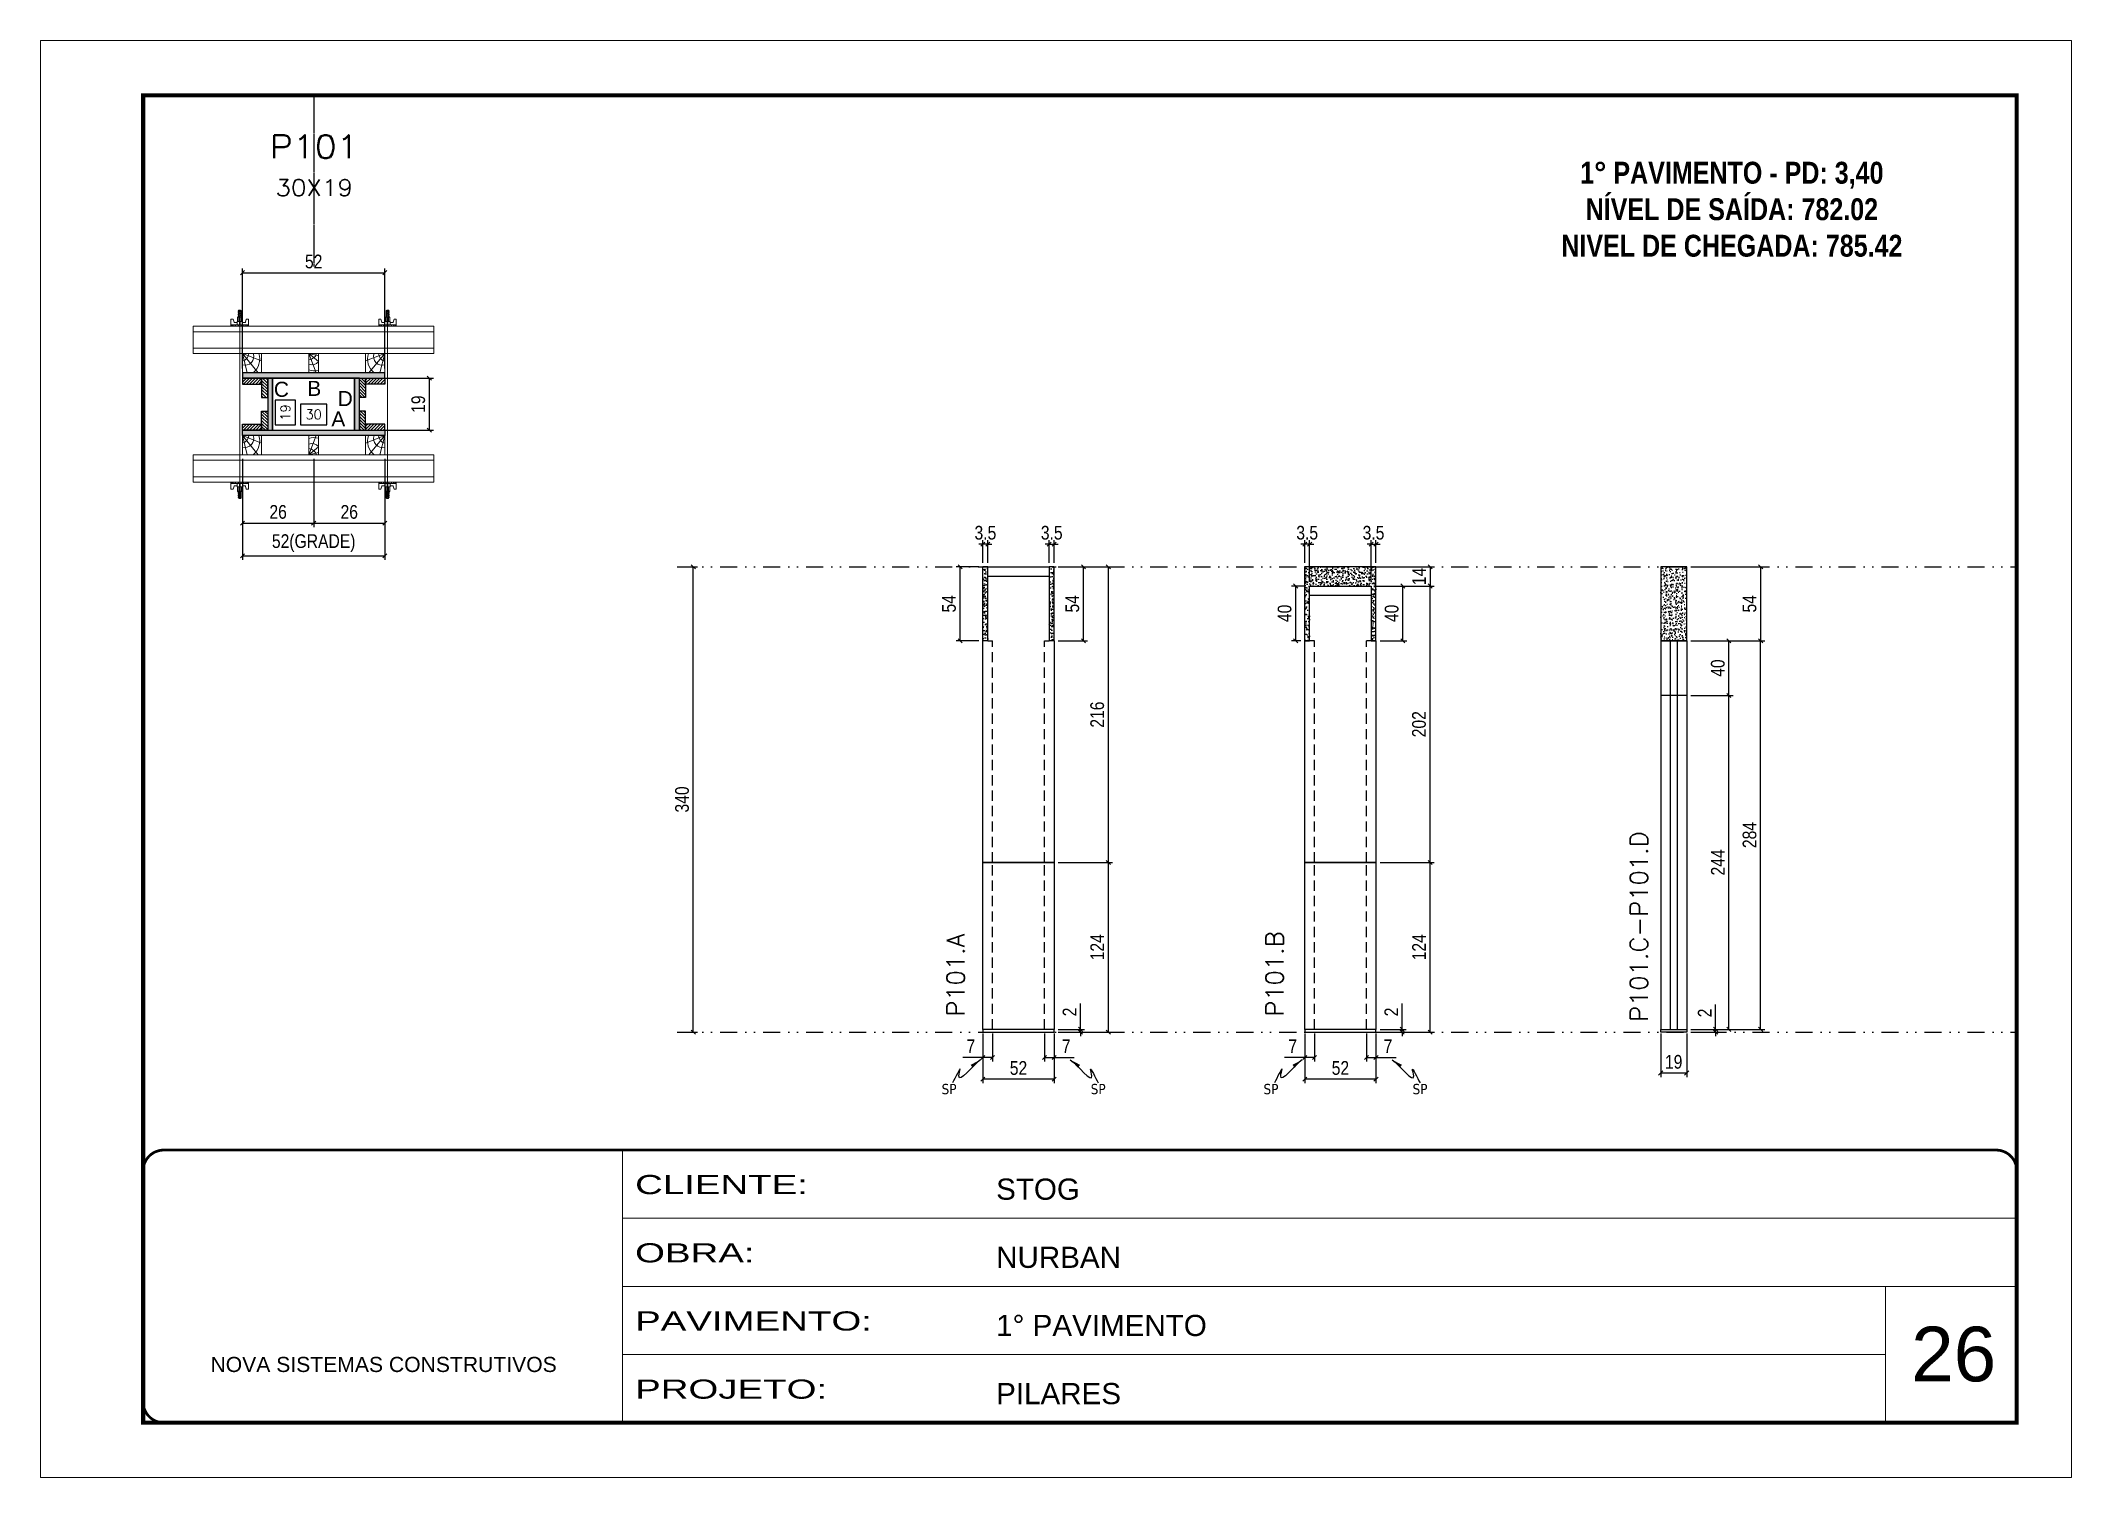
# Model space of a CAD drawing. Header units: millimetres. Extents: x 169816 to 178745, y 96537 to 113647.
# Drawn here: x 171415 to 172900, y 104577 to 105627 of the extents above; entities that cross this region are included whole.
import ezdxf
from ezdxf.enums import TextEntityAlignment as Align

# ---------------------------------------------------------------- set-up
doc = ezdxf.new("R2010")
doc.units = ezdxf.units.MM
for name, pattern in [('CONTINUO', [0]), ('DASHED', [0.75, 0.5, -0.25]), ('DIVIDE2', [0.625, 0.25, -0.125, 0, -0.125, 0, -0.125]), ('HIDDEN', [0.375, 0.25, -0.125])]:
    doc.linetypes.add(name, pattern=pattern)
for name, color, linetype, lineweight in [('CARIMBO', 255, 'Continuous', 9), ('Folhas', 255, 'Continuous', 9), ('Hachura', 251, 'Continuous', 9), ('Madeira', 126, 'Continuous', 18), ('Perfil Metálico', 224, 'Continuous', 18), ('SARRAFO DE PRESSAO', 251, 'DASHED', 9), ('Texto Seção', 7, 'Continuous', 15)]:
    doc.layers.add(name, color=color, linetype=linetype, lineweight=lineweight)
for name, color, linetype in [('CHAPA', 1, 'Continuous'), ('COTA', 241, 'Continuous'), ('Cota Seção (2x)', 241, 'Continuous'), ('MEIO_PONT', 93, 'Continuous'), ('NOMENCLATURA', 7, 'Continuous'), ('Nível', 160, 'Continuous'), ('Painéis', 200, 'Continuous'), ('SARR_2.2x7', 40, 'Continuous'), ('SARRAFO', 251, 'Continuous'), ('Sarrafo de Pressão', 42, 'HIDDEN'), ('texto', 7, 'Continuous'), ('Texto de Titulo', 7, 'Continuous'), ('Texto Qtd Sarr', 242, 'Continuous'), ('TEXTO_GERAL', 7, 'Continuous')]:
    doc.layers.add(name, color=color, linetype=linetype)
doc.styles.add('ARIAL', font='arial.ttf')
doc.styles.add('COTA TECNICA', font='techl___.ttf', dxfattribs={"height": 10})
doc.styles.add('COTA TECNICA 2X', font='techl___.ttf', dxfattribs={"height": 10})
doc.styles.add('COTA TECNICA-50', font='techl___.ttf', dxfattribs={"height": 10})
doc.styles.add('REGUA-120', font='ROMANS.shx', dxfattribs={"height": 15})
doc.styles.add('ROMANC', font='techb___.ttf', dxfattribs={"height": 2.5})
doc.styles.add('ROMANS', font='romans.shx')
doc.styles.get("Standard").update_dxf_attribs({"font": 'arial.ttf'})
doc.styles.add('Tecnologia', font='')
doc.styles.get('Tecnologia').set_extended_font_data('Forgotten Futurist')
doc.dimstyles.new('COTA PAINEL-50', dxfattribs={"dimtxt": 10, "dimasz": 3, "dimexe": 3, "dimexo": 3, "dimgap": 3, "dimtad": 1, "dimdec": 1, "dimzin": 12, "dimdsep": 46, "dimtxsty": 'COTA TECNICA-50', "dimblk1": 'OBLIQUE', "dimblk2": 'OBLIQUE', "dimsah": 1, "dimcen": 0.9, "dimclrd": 4, "dimclre": 4, "dimclrt": 240, "dimadec": 1, "dimazin": 3, "dimtfac": 1, "dimtdec": 1, "dimtmove": 0, "dimatfit": 3, "dimfxl": 1, "dimtolj": 1, "dimtzin": 12, "dimarcsym": 0})
doc.dimstyles.new('PAINEL', dxfattribs={"dimtxt": 10, "dimasz": 3, "dimexe": 3, "dimexo": 3, "dimgap": 3, "dimtad": 1, "dimdec": 1, "dimzin": 12, "dimdsep": 46, "dimtxsty": 'COTA TECNICA', "dimblk1": 'OBLIQUE', "dimblk2": 'OBLIQUE', "dimsah": 1, "dimcen": 0.9, "dimclrd": 4, "dimclre": 4, "dimclrt": 240, "dimadec": 1, "dimazin": 3, "dimtfac": 1, "dimtdec": 1, "dimtmove": 0, "dimatfit": 3, "dimfxl": 1, "dimtolj": 1, "dimtzin": 12, "dimarcsym": 0})
doc.dimstyles.new('SECAO PILAR', dxfattribs={"dimtxt": 10, "dimasz": 3, "dimexe": 3, "dimexo": 3, "dimgap": 3, "dimtad": 1, "dimdec": 1, "dimlfac": 0.5, "dimzin": 12, "dimdsep": 46, "dimtxsty": 'COTA TECNICA 2X', "dimblk1": 'OBLIQUE', "dimblk2": 'OBLIQUE', "dimsah": 1, "dimcen": 0.9, "dimclrd": 256, "dimclre": 256, "dimclrt": 256, "dimadec": 1, "dimazin": 3, "dimtfac": 1, "dimtdec": 1, "dimtmove": 0, "dimatfit": 3, "dimfxl": 1, "dimtolj": 1, "dimtzin": 12, "dimarcsym": 0})
doc.dimstyles.new('SECÇÃO 2', dxfattribs={"dimtxt": 7, "dimasz": 6, "dimexe": 0.18, "dimexo": 2, "dimgap": -4, "dimtad": 3, "dimdec": 1, "dimlfac": 0.5, "dimzin": 12, "dimdsep": 46, "dimtxsty": 'ROMANS', "dimblk": 'ARCHTICK', "dimcen": 0.09, "dimse1": 1, "dimse2": 1, "dimsd1": 1, "dimsd2": 1, "dimclrd": 180, "dimclre": 5, "dimclrt": 1, "dimadec": 0, "dimazin": 3, "dimtfac": 1, "dimtdec": 1, "dimtofl": 0, "dimtmove": 0, "dimatfit": 3, "dimldrblk": 'ARCHTICK', "dimfxl": 1, "dimtolj": 1, "dimtzin": 0, "dimarcsym": 0})
doc.dimstyles.get("Standard").update_dxf_attribs({"dimtxt": 0.18, "dimasz": 0.18, "dimexe": 0.18, "dimexo": 0.0625, "dimgap": 0.09, "dimtad": 0, "dimtih": 1, "dimtoh": 1, "dimdec": 4, "dimzin": 0, "dimdsep": 46, "dimtxsty": 'Standard', "dimcen": 0.09, "dimadec": 0, "dimazin": 0, "dimtfac": 1, "dimtdec": 4, "dimtofl": 0, "dimtmove": 0, "dimatfit": 3, "dimfxl": 1, "dimtolj": 1, "dimtzin": 0, "dimarcsym": 0})
pattern_1 = [(225, (162163.2117, 82450.9757), (1.12253202, -1.12253202), [])]
pattern_2 = [(225, (162438.2117, 82450.9757), (1.12253202, -1.12253202), [])]
pattern_3 = [(135, (148756.3554, 114845.3357), (-1.12253202, -1.12253202), [])]
pattern_4 = [(135, (148796.3554, 114845.3357), (-1.12253202, -1.12253202), [])]
pattern_5 = [(50, (1577.925, 1158.575), (5.46554007, -0.47817257), [0.5715, -6.2865]), (355, (1577.925, 1158.575), (-1.05730264, 5.73170536), [0.4572, -5.02921753]), (100.4514447, (1578.3806, 1158.535), (4.40823741, 5.25353256), [0.48570026, -5.34270734]), (46.1842, (1577.925, 1160.099), (8.13237123, -1.26126984), [0.85725, -9.42975]), (96.6355576, (1578.603, 1159.994), (7.12212402, 7.42278374), [0.7285507, -8.01406824]), (351.184151, (1577.925, 1160.099), (7.12212402, 7.42278374), [0.685799, -7.54379196]), (21, (1578.687, 1159.718), (4.54843174, -3.06795595), [0.5715, -6.2865]), (326, (1578.687, 1159.718), (1.85406085, 5.52563898), [0.4572, -5.0292]), (71.451445, (1579.066, 1159.4624), (6.40249258, 2.45768307), [0.48570026, -5.34269813]), (37.5, (1577.9251, 1158.5751), (0.092658098, 2.536651166), [0, -4.96824, 0, -5.1054, 0, -5.04825]), (7.5, (1577.925, 1158.575), (2.004589875, 3.005417245), [0, -2.91084, 0, -4.85394, 0, -1.92405]), (327.5, (1576.2259, 1158.5751), (4.067717855, -0.17186232), [0, -1.905, 0, -5.9436, 0, -7.8867]), (317.5, (1575.464, 1158.575), (4.44387544, 0.76279473), [0, -2.4765, 0, -3.94716, 0, -5.6007])]

msp = doc.modelspace()

# ---------------------------------------------------------------- texts
at = {"layer": 'CARIMBO', "style": 'ARIAL'}
msp.add_text('26', height=40, dxfattribs=at).set_placement((172782.38, 104647.22))
at = {"layer": 'NOMENCLATURA', "color": 2, "insert": (172651.26, 105565.22), "char_height": 16, "attachment_point": 2, "style": 'ROMANC'}
msp.add_mtext_dynamic_manual_height_columns('\\P1° PAVIMENTO - PD: 3,40\\PNÍVEL DE SAÍDA: 782.02\\PNIVEL DE CHEGADA: 785.42', width=328.3607, gutter_width=1, heights=[0], dxfattribs=at)
at = {"layer": 'texto', "color": 0, "char_height": 7.5, "attachment_point": 5}
for insert in [(172078.84, 104860.81), (172187.86, 104860.81), (172314.2, 104860.81), (172423.22, 104860.81)]:
    msp.add_mtext('{\\fTahoma|b0|i0|c0|p34;\\C4;SP}', dxfattribs=dict(at, insert=insert))
at = {"layer": 'Texto Seção', "char_height": 13, "width": 285.3299, "attachment_point": 7, "rotation": 90, "style": 'REGUA-120'}
for s, insert in [('\\pxt4;P101.C-P101.D', (172589.79, 104909.9)), ('P101.A', (172090.14, 104913.74)), ('P101.B', (172323.35, 104913.74))]:
    msp.add_mtext(s, dxfattribs=dict(at, insert=insert))
at = {"layer": 'TEXTO_GERAL', "style": 'ARIAL'}
for s, p in [('C', (171590.6, 105372.26)), ('B', (171614.62, 105372.93)), ('D', (171637.27, 105365.49)), ('A', (171632.21, 105350.59))]:
    msp.add_text(s, height=11, dxfattribs=at).set_placement(p, align=Align.MIDDLE_CENTER)

# ---------------------------------------------------------------- blocks, each defined once
blk = doc.blocks.new('9999999999')
at = {"color": 30, "linetype": 'CONTINUO'}
for p, q in [((98564.6, 34230.2), (98564.6, 34429.4)), ((98564.6, 34379.6), (99584, 34379.6)), ((98564.6, 34329.8), (99488, 34329.8)), ((99584, 34329.8), (99488, 34329.8)), ((99488, 34329.8), (99488, 34230.2)), ((98564.6, 34280), (99488, 34280))]:
    blk.add_line(p, q, dxfattribs=at)
at = {"color": 30, "linetype": 'CONTINUO', "const_width": 2}
blk.add_lwpolyline([(99584, 34230.2), (99584, 34414.4, 0.414214), (99569, 34429.4), (98229, 34429.4, 0.414214), (98214, 34414.4), (98214, 34245.2, 0.414214), (98229, 34230.2), (99584, 34230.2)], format="xyb", dxfattribs=at)
at = {"layer": 'Folhas'}
blk.add_lwpolyline([(98139, 34190.2), (99624, 34190.2), (99624, 35240.2), (98139, 35240.2)], close=True, dxfattribs=at)
at = {"layer": 'Folhas', "color": 30, "const_width": 3}
blk.add_lwpolyline([(98214, 34230.2), (99584, 34230.2), (99584, 35200.2), (98214, 35200.2)], close=True, dxfattribs=at)
at = {"color": 7, "linetype": 'Continuous', "ltscale": 5, "style": 'ARIAL'}
for s, height, p in [('STOG', 15.48, (98837.7, 34393.1)), ('NURBAN', 15.48, (98837.7, 34343.3)), ('1° PAVIMENTO', 15.483, (98837.7, 34293.5)), ('NOVA SISTEMAS CONSTRUTIVOS', 11.059, (98263.2, 34267.2)), ('PILARES', 15.48, (98837.7, 34243.7))]:
    blk.add_text(s, height=height, dxfattribs=at).set_placement(p)
at = {"layer": 'Folhas', "color": 7, "style": 'Tecnologia', "width": 1.5}
for s, p in [('CLIENTE:', (98573.7, 34397.2)), ('OBRA:', (98573.7, 34347.3)), ('PAVIMENTO:', (98573.7, 34297.5)), ('PROJETO:', (98573.7, 34247.7))]:
    blk.add_text(s, height=14, dxfattribs=at).set_placement(p)
blk = doc.blocks.new('titulo1')
at = {"layer": 'Defpoints', "color": 252, "linetype": 'HIDDEN', "ltscale": 2}
blk.add_line((0, 0), (0, 125), dxfattribs=at)
at = {"layer": 'Defpoints', "style": 'ROMANS', "oblique": 15}
blk.add_attdef('FOLHA', text='', height=10, dxfattribs=at).set_placement((0, 15.6), align=Align.MIDDLE_CENTER)
at = {"layer": 'Texto Qtd Sarr', "color": 3, "style": 'ROMANS', "oblique": 15}
for tag, height, p in [('TITULO', 17, (0, 71.4)), ('SEÇÃO', 12, (0, 41.5))]:
    blk.add_attdef(tag, text='', height=height, dxfattribs=at).set_placement(p, align=Align.MIDDLE_CENTER)
blk = doc.blocks.new('*D507')
at = {"layer": 'Cota Seção (2x)', "color": 180, "lineweight": -2, "transparency": 16777216}
for p, q in [((171623.8, 105361.4), (171604.5, 105361.4)), ((171604.5, 105361.4), (171604.5, 105346.4)), ((171623.8, 105346.4), (171623.8, 105361.4)), ((171604.5, 105346.4), (171623.8, 105346.4))]:
    blk.add_line(p, q, dxfattribs=at)
at = {"layer": 'Defpoints', "color": 0, "transparency": 16777216}
for p in [(171586.9, 105342.4), (171646.9, 105342.4), (171646.9, 105342.4)]:
    blk.add_point(p, dxfattribs=at)
at = {"layer": 'Cota Seção (2x)', "color": 1, "transparency": 16777216, "insert": (171614.2, 105353.9), "char_height": 7, "attachment_point": 5, "style": 'ROMANS'}
blk.add_mtext('\\A1;30', dxfattribs=at)
blk = doc.blocks.new('_ArchTick')
at = {"color": 0, "linetype": 'ByBlock', "const_width": 0.15}
blk.add_lwpolyline([(-0.5, -0.5), (0.5, 0.5)], dxfattribs=at)
blk = doc.blocks.new('*D508')
at = {"layer": 'Cota Seção (2x)', "color": 180, "lineweight": -2, "transparency": 16777216}
for p, q in [((171601, 105364.3), (171586, 105364.3)), ((171586, 105364.3), (171586, 105346.3)), ((171601, 105346.3), (171601, 105364.3)), ((171586, 105346.3), (171601, 105346.3))]:
    blk.add_line(p, q, dxfattribs=at)
at = {"layer": 'Defpoints', "color": 0, "transparency": 16777216}
for p in [(171584.2, 105380.4), (171605, 105380.4), (171584.2, 105342.4)]:
    blk.add_point(p, dxfattribs=at)
at = {"layer": 'Cota Seção (2x)', "color": 1, "transparency": 16777216, "insert": (171593.5, 105355.3), "char_height": 7, "attachment_point": 5, "rotation": 90, "style": 'ROMANS'}
blk.add_mtext('\\A1;19', dxfattribs=at)
blk = doc.blocks.new('_Oblique')
at = {"color": 0, "linetype": 'ByBlock', "lineweight": -2}
blk.add_line((-0.5, -0.5), (0.5, 0.5), dxfattribs=at)
blk = doc.blocks.new('*D900')
at = {"layer": 'Cota Seção (2x)', "lineweight": -2, "transparency": 16777216}
for p, q in [((171650.8, 105380.4), (171701.8, 105380.4)), ((171698.8, 105342.4), (171698.8, 105380.4)), ((171650.8, 105342.4), (171701.8, 105342.4))]:
    blk.add_line(p, q, dxfattribs=at)
at = {"layer": 'Defpoints', "color": 0, "transparency": 16777216}
for p in [(171647.8, 105380.4), (171698.8, 105380.4), (171647.8, 105342.4)]:
    blk.add_point(p, dxfattribs=at)
at = {"layer": 'Cota Seção (2x)', "lineweight": -2, "transparency": 16777216, "xscale": 3, "yscale": 3, "zscale": 3}
for p, rotation in [((171698.8, 105380.4), 90), ((171698.8, 105342.4), 270)]:
    blk.add_blockref('_Oblique', p, dxfattribs=dict(at, rotation=rotation))
at = {"layer": 'Cota Seção (2x)', "transparency": 16777216, "insert": (171690.7, 105361.4), "char_height": 10, "attachment_point": 5, "rotation": 90, "style": 'COTA TECNICA 2X'}
blk.add_mtext('\\A1;19', dxfattribs=at)
blk = doc.blocks.new('*D569')
at = {"layer": 'Cota Seção (2x)', "lineweight": -2, "transparency": 16777216}
for p, q in [((171562.2, 105321.4), (171562.2, 105247.6)), ((171666.2, 105321.4), (171666.2, 105247.6)), ((171562.2, 105250.6), (171666.2, 105250.6))]:
    blk.add_line(p, q, dxfattribs=at)
at = {"layer": 'Defpoints', "color": 0, "transparency": 16777216}
for p in [(171562.2, 105324.4), (171666.2, 105324.4), (171666.2, 105250.6)]:
    blk.add_point(p, dxfattribs=at)
at = {"layer": 'Cota Seção (2x)', "lineweight": -2, "transparency": 16777216, "xscale": 3, "yscale": 3, "zscale": 3, "rotation": 180}
blk.add_blockref('_Oblique', (171562.2, 105250.6), dxfattribs=at)
at = {"layer": 'Cota Seção (2x)', "lineweight": -2, "transparency": 16777216, "xscale": 3, "yscale": 3, "zscale": 3}
blk.add_blockref('_Oblique', (171666.2, 105250.6), dxfattribs=at)
at = {"layer": 'Cota Seção (2x)', "transparency": 16777216, "insert": (171614.2, 105259.8), "char_height": 10, "attachment_point": 5, "style": 'COTA TECNICA 2X'}
blk.add_mtext('\\A1;52(GRADE)', dxfattribs=at)
blk = doc.blocks.new('*D570')
at = {"layer": 'Cota Seção (2x)', "lineweight": -2, "transparency": 16777216}
for p, q in [((171614.2, 105321.4), (171614.2, 105271.4)), ((171666.2, 105321.4), (171666.2, 105271.4)), ((171614.2, 105274.4), (171666.2, 105274.4))]:
    blk.add_line(p, q, dxfattribs=at)
at = {"layer": 'Defpoints', "color": 0, "transparency": 16777216}
for p in [(171614.2, 105324.4), (171666.2, 105324.4), (171666.2, 105274.4)]:
    blk.add_point(p, dxfattribs=at)
at = {"layer": 'Cota Seção (2x)', "lineweight": -2, "transparency": 16777216, "xscale": 3, "yscale": 3, "zscale": 3, "rotation": 180}
blk.add_blockref('_Oblique', (171614.2, 105274.4), dxfattribs=at)
at = {"layer": 'Cota Seção (2x)', "lineweight": -2, "transparency": 16777216, "xscale": 3, "yscale": 3, "zscale": 3}
blk.add_blockref('_Oblique', (171666.2, 105274.4), dxfattribs=at)
at = {"layer": 'Cota Seção (2x)', "transparency": 16777216, "insert": (171640.2, 105282.6), "char_height": 10, "attachment_point": 5, "style": 'COTA TECNICA 2X'}
blk.add_mtext('\\A1;26', dxfattribs=at)
blk = doc.blocks.new('*D571')
at = {"layer": 'Cota Seção (2x)', "lineweight": -2, "transparency": 16777216}
for p, q in [((171562.2, 105321.4), (171562.2, 105271.4)), ((171614.2, 105321.4), (171614.2, 105271.4)), ((171562.2, 105274.4), (171614.2, 105274.4))]:
    blk.add_line(p, q, dxfattribs=at)
at = {"layer": 'Defpoints', "color": 0, "transparency": 16777216}
for p in [(171562.2, 105324.4), (171614.2, 105324.4), (171614.2, 105274.4)]:
    blk.add_point(p, dxfattribs=at)
at = {"layer": 'Cota Seção (2x)', "lineweight": -2, "transparency": 16777216, "xscale": 3, "yscale": 3, "zscale": 3, "rotation": 180}
blk.add_blockref('_Oblique', (171562.2, 105274.4), dxfattribs=at)
at = {"layer": 'Cota Seção (2x)', "lineweight": -2, "transparency": 16777216, "xscale": 3, "yscale": 3, "zscale": 3}
blk.add_blockref('_Oblique', (171614.2, 105274.4), dxfattribs=at)
at = {"layer": 'Cota Seção (2x)', "transparency": 16777216, "insert": (171588.2, 105282.6), "char_height": 10, "attachment_point": 5, "style": 'COTA TECNICA 2X'}
blk.add_mtext('\\A1;26', dxfattribs=at)
blk = doc.blocks.new('*D572')
at = {"layer": 'Cota Seção (2x)', "lineweight": -2, "transparency": 16777216}
for p, q in [((171562.2, 105387.4), (171562.2, 105460.5)), ((171562.2, 105457.5), (171666.2, 105457.5)), ((171666.2, 105387.4), (171666.2, 105460.5))]:
    blk.add_line(p, q, dxfattribs=at)
at = {"layer": 'Defpoints', "color": 0, "transparency": 16777216}
for p in [(171666.2, 105457.5), (171562.2, 105384.4), (171666.2, 105384.4)]:
    blk.add_point(p, dxfattribs=at)
at = {"layer": 'Cota Seção (2x)', "lineweight": -2, "transparency": 16777216, "xscale": 3, "yscale": 3, "zscale": 3, "rotation": 180}
blk.add_blockref('_Oblique', (171562.2, 105457.5), dxfattribs=at)
at = {"layer": 'Cota Seção (2x)', "lineweight": -2, "transparency": 16777216, "xscale": 3, "yscale": 3, "zscale": 3}
blk.add_blockref('_Oblique', (171666.2, 105457.5), dxfattribs=at)
at = {"layer": 'Cota Seção (2x)', "transparency": 16777216, "insert": (171614.2, 105465.6), "char_height": 10, "attachment_point": 5, "style": 'COTA TECNICA 2X'}
blk.add_mtext('\\A1;52', dxfattribs=at)
blk = doc.blocks.new('C')
at = {"layer": 'Hachura', "color": 0}
for p, q in [((0, 3.22), (0, -3.22)), ((0.45, 3.22), (0, 3.22)), ((0.46, 3.16), (0, 3.16)), ((0.46, 3.05), (0, 3.05)), ((0.46, 2.88), (0, 2.88)), ((0, 2.75), (0, -1.16)), ((0.46, 2.65), (0, 2.65)), ((0.46, 2.23), (0, 2.23)), ((0.46, 1.51), (0, 1.51)), ((0.39, 0.49), (0.17, 0.49)), ((0.45, -3.23), (0.45, 3.22)), ((0.45, 3.22), (2.58, 3.22)), ((1.74, 0.97), (0.45, 0.97)), ((1.45, 0.1), (0.45, 0.1)), ((1.35, 1.94), (1.35, 0.96)), ((2.58, 2.39), (1.47, 2.09)), ((1.74, -0.97), (1.74, 0.97)), ((1.74, 0.97), (1.74, 0.84)), ((1.74, 0.97), (1.74, 0.84)), ((1.74, 0.84), (3.35, 0.84)), ((3.35, 0.45), (1.74, 0.45)), ((2.58, 3.22), (2.58, 2.39)), ((3.32, 0.84), (3.32, -0.84)), ((3.35, 0.84), (3.35, -0.84)), ((3.68, 0.45), (3.35, 0.45)), ((3.84, -0.52), (3.35, 0.45)), ((3.35, 0.06), (3.67, -0.57)), ((3.68, 0.45), (4.16, -0.52)), ((3.72, 0.5), (4.25, -0.57)), ((4.37, -0.55), (3.83, 0.53)), ((4.15, 0.45), (3.93, 0.45)), ((4.42, -0.52), (3.93, 0.45)), ((4.15, 0.45), (4.26, 0.45)), ((4.26, 0.45), (4.74, -0.52)), ((4.3, 0.5), (4.83, -0.57)), ((4.95, -0.55), (4.41, 0.53)), ((4.51, 0.45), (4.84, 0.45)), ((5, -0.52), (4.51, 0.45)), ((4.84, 0.45), (5.32, -0.52)), ((4.88, 0.5), (5.41, -0.57)), ((5.53, -0.55), (4.99, 0.53)), ((5.58, -0.52), (5.09, 0.45)), ((5.42, 0.45), (5.09, 0.45)), ((5.58, -0.52), (5.09, 0.45)), ((5.42, 0.45), (5.74, -0.19)), ((5.46, 0.5), (5.74, -0.07)), ((5.74, 0.19), (5.57, 0.53)), ((5.74, 0.32), (5.68, 0.45)), ((5.68, 0.45), (5.74, 0.45)), ((5.74, 0.45), (5.9, 0.29)), ((5.74, 0.45), (5.74, -0.52)), ((5.9, -0.36), (5.9, 0.29)), ((0.45, 0), (0, 0)), ((0.46, -1.52), (0, -1.52)), ((0.46, -2.23), (0, -2.23)), ((0.46, -2.65), (0, -2.65)), ((0.46, -2.88), (0, -2.88)), ((0.46, -3.05), (0, -3.05)), ((0.46, -3.16), (0, -3.16)), ((0, -3.22), (2.57, -3.22)), ((0.08, -0.48), (0.29, -0.48)), ((0.29, -0.48), (0.4, -0.48)), ((0.45, 0), (0.45, -0.97)), ((0.45, -0.16), (1.45, -0.16)), ((0.45, -0.65), (0.45, -0.32)), ((0.45, -3.23), (0.45, -0.65)), ((0.45, -0.97), (1.74, -0.97)), ((1.35, -1.94), (1.35, -0.97)), ((2.58, -2.39), (1.47, -2.1)), ((3.35, -0.32), (1.74, -0.32)), ((3.35, -0.84), (1.74, -0.84)), ((2.58, -3.23), (2.58, -2.39)), ((3.35, -0.07), (3.58, -0.52)), ((3.35, -0.52), (3.58, -0.52)), ((3.84, -0.52), (4.16, -0.52)), ((4.42, -0.52), (4.74, -0.52)), ((4.63, -0.52), (4.74, -0.52)), ((5, -0.52), (5.32, -0.52)), ((5.58, -0.52), (5.74, -0.52)), ((5.74, -0.52), (5.9, -0.36)), ((5.74, -0.52), (5.74, -0.52))]:
    blk.add_line(p, q, dxfattribs=at)
for centre, radius, start, end in [((1.52, 1.94), 0.161, 104.74356, 180), ((1.44, -0.03), 0.129, 272.69497, 87.30503), ((3.81, 0.39), 0.143, 25.56881, 154.43119), ((4.39, 0.39), 0.143, 25.56881, 154.43119), ((4.97, 0.39), 0.143, 25.56881, 154.43119), ((5.55, 0.39), 0.143, 25.56881, 154.43119), ((0.17, -0.37), 0.174, 221.74404, 317.85924), ((1.52, -1.94), 0.161, 180, 255.25644), ((3.71, -0.4), 0.174, 222.14076, 318.25596), ((4.29, -0.4), 0.174, 222.14076, 318.25596), ((4.87, -0.4), 0.174, 222.14076, 318.25596), ((5.45, -0.4), 0.174, 222.14076, 318.25596), ((5.61, -0.4), 0.174, 317.85924, 318.25596)]:
    blk.add_arc(centre, radius, start, end, dxfattribs=at)
blk = doc.blocks.new('PONTALETE')
at = {"layer": 'Madeira'}
for q in [(2.71, 7), (7, 5.76), (7, 1.74)]:
    blk.add_line((0, 0), q, dxfattribs=at)
blk.add_lwpolyline([(0, 0), (7, 0), (7, 7), (0, 7)], close=True, dxfattribs=at)
for centre, radius, start, end in [((2.04, 0.06), 6.23, 37.28179, 109.09128), ((1.09, 0.9), 3.19, 343.60304, 109.98471), ((-0.21, -0.78), 3.09, 14.63219, 86.0383)]:
    blk.add_arc(centre, radius, start, end, dxfattribs=at)
blk = doc.blocks.new('MEIO PONTALETE')
at = {"layer": 'Madeira'}
for q in [(2.71, 7), (3.5, 2.88), (3.5, 0.87)]:
    blk.add_line((0, 0), q, dxfattribs=at)
blk.add_lwpolyline([(0, 0), (3.5, 0), (3.5, 7), (0, 7)], close=True, dxfattribs=at)
for centre, radius, start, end in [((2.04, 0.06), 6.23, 76.44987, 109.09128), ((1.09, 0.9), 3.19, 40.90626, 109.98471), ((-0.21, -0.78), 3.09, 14.63219, 86.0383)]:
    blk.add_arc(centre, radius, start, end, dxfattribs=at)
blk = doc.blocks.new('*D1027')
at = {"layer": 'COTA', "color": 4, "lineweight": -2, "transparency": 16777216}
for p, q in [((171883, 105242.5), (171894.8, 105242.5)), ((171891.8, 104902.5), (171891.8, 105242.5)), ((171883, 104902.5), (171894.8, 104902.5))]:
    blk.add_line(p, q, dxfattribs=at)
at = {"layer": 'Defpoints', "color": 0, "transparency": 16777216}
for p in [(171880, 105242.5), (171891.8, 105242.5), (171880, 104902.5)]:
    blk.add_point(p, dxfattribs=at)
at = {"layer": 'COTA', "color": 4, "lineweight": -2, "transparency": 16777216, "xscale": 3, "yscale": 3, "zscale": 3}
for p, rotation in [((171891.8, 105242.5), 90), ((171891.8, 104902.5), 270)]:
    blk.add_blockref('_Oblique', p, dxfattribs=dict(at, rotation=rotation))
at = {"layer": 'COTA', "color": 240, "transparency": 16777216, "insert": (171883.6, 105072.5), "char_height": 10, "attachment_point": 5, "rotation": 90, "style": 'COTA TECNICA-50'}
blk.add_mtext('\\A1;340', dxfattribs=at)
blk = doc.blocks.new('*D738')
at = {"layer": 'COTA', "color": 4, "lineweight": -2, "transparency": 16777216}
for p, q in [((172103.6, 104901.5), (172103.6, 104865.1)), ((172155.6, 104901.5), (172155.6, 104865.1)), ((172155.6, 104868.1), (172103.6, 104868.1))]:
    blk.add_line(p, q, dxfattribs=at)
at = {"layer": 'Defpoints', "color": 0, "transparency": 16777216}
for p in [(172103.6, 104904.5), (172155.6, 104904.5), (172103.6, 104868.1)]:
    blk.add_point(p, dxfattribs=at)
at = {"layer": 'COTA', "color": 4, "lineweight": -2, "transparency": 16777216, "xscale": 3, "yscale": 3, "zscale": 3, "rotation": 180}
blk.add_blockref('_Oblique', (172103.6, 104868.1), dxfattribs=at)
at = {"layer": 'COTA', "color": 4, "lineweight": -2, "transparency": 16777216, "xscale": 3, "yscale": 3, "zscale": 3}
blk.add_blockref('_Oblique', (172155.6, 104868.1), dxfattribs=at)
at = {"layer": 'COTA', "color": 240, "transparency": 16777216, "insert": (172129.6, 104876.2), "char_height": 10, "attachment_point": 5, "style": 'COTA TECNICA'}
blk.add_mtext('\\A1;52', dxfattribs=at)
blk = doc.blocks.new('*D739')
at = {"layer": 'COTA', "color": 4, "lineweight": -2, "transparency": 16777216}
for p, q in [((172148.6, 104901.5), (172148.6, 104881)), ((172155.6, 104899.5), (172155.6, 104881)), ((172148.6, 104884), (172155.6, 104884)), ((172155.6, 104884), (172170.3, 104884))]:
    blk.add_line(p, q, dxfattribs=at)
at = {"layer": 'Defpoints', "color": 0, "transparency": 16777216}
for p in [(172148.6, 104904.5), (172155.6, 104902.5), (172155.6, 104884)]:
    blk.add_point(p, dxfattribs=at)
at = {"layer": 'COTA', "color": 4, "lineweight": -2, "transparency": 16777216, "xscale": 3, "yscale": 3, "zscale": 3, "rotation": 180}
blk.add_blockref('_Oblique', (172148.6, 104884), dxfattribs=at)
at = {"layer": 'COTA', "color": 4, "lineweight": -2, "transparency": 16777216, "xscale": 3, "yscale": 3, "zscale": 3}
blk.add_blockref('_Oblique', (172155.6, 104884), dxfattribs=at)
at = {"layer": 'COTA', "color": 240, "transparency": 16777216, "insert": (172164.5, 104892.1), "char_height": 10, "attachment_point": 5, "style": 'COTA TECNICA-50'}
blk.add_mtext('\\A1;7', dxfattribs=at)
blk = doc.blocks.new('*D740')
at = {"layer": 'COTA', "color": 4, "lineweight": -2, "transparency": 16777216}
for p, q in [((172110.6, 104901.5), (172110.6, 104881)), ((172103.6, 104899.5), (172103.6, 104881)), ((172103.6, 104884), (172088.9, 104884)), ((172110.6, 104884), (172103.6, 104884))]:
    blk.add_line(p, q, dxfattribs=at)
at = {"layer": 'Defpoints', "color": 0, "transparency": 16777216}
for p in [(172103.6, 104902.5), (172110.6, 104904.5), (172103.6, 104884)]:
    blk.add_point(p, dxfattribs=at)
at = {"layer": 'COTA', "color": 4, "lineweight": -2, "transparency": 16777216, "xscale": 3, "yscale": 3, "zscale": 3, "rotation": 180}
blk.add_blockref('_Oblique', (172103.6, 104884), dxfattribs=at)
at = {"layer": 'COTA', "color": 4, "lineweight": -2, "transparency": 16777216, "xscale": 3, "yscale": 3, "zscale": 3}
blk.add_blockref('_Oblique', (172110.6, 104884), dxfattribs=at)
at = {"layer": 'COTA', "color": 240, "transparency": 16777216, "insert": (172094.7, 104892.1), "char_height": 10, "attachment_point": 5, "style": 'COTA TECNICA-50'}
blk.add_mtext('\\A1;7', dxfattribs=at)
blk = doc.blocks.new('*D741')
at = {"layer": 'COTA', "color": 4, "linetype": 'ByBlock', "lineweight": -2, "transparency": 16777216}
for p, q in [((172158.6, 105026.5), (172198.3, 105026.5)), ((172195.3, 104902.5), (172195.3, 105026.5)), ((172158.6, 104902.5), (172198.3, 104902.5))]:
    blk.add_line(p, q, dxfattribs=at)
at = {"layer": 'Defpoints', "color": 0, "linetype": 'ByBlock', "transparency": 16777216}
for p in [(172155.6, 105026.5), (172195.3, 105026.5), (172155.6, 104902.5)]:
    blk.add_point(p, dxfattribs=at)
at = {"layer": 'COTA', "color": 4, "linetype": 'ByBlock', "lineweight": -2, "transparency": 16777216, "xscale": 3, "yscale": 3, "zscale": 3}
for p, rotation in [((172195.3, 105026.5), 90), ((172195.3, 104902.5), 270)]:
    blk.add_blockref('_Oblique', p, dxfattribs=dict(at, rotation=rotation))
at = {"layer": 'COTA', "color": 240, "linetype": 'ByBlock', "transparency": 16777216, "insert": (172187.2, 104964.5), "char_height": 10, "attachment_point": 5, "rotation": 90, "style": 'COTA TECNICA'}
blk.add_mtext('\\A1;124', dxfattribs=at)
blk = doc.blocks.new('*D742')
at = {"layer": 'COTA', "color": 4, "lineweight": -2, "transparency": 16777216}
for p, q in [((172174.9, 104904.5), (172174.9, 104923.3)), ((172158.6, 104904.5), (172177.9, 104904.5)), ((172158.6, 104902.5), (172177.9, 104902.5)), ((172174.9, 104902.5), (172174.9, 104904.5)), ((172174.9, 104902.5), (172174.9, 104899.5))]:
    blk.add_line(p, q, dxfattribs=at)
at = {"layer": 'Defpoints', "color": 0, "transparency": 16777216}
for p in [(172155.6, 104904.5), (172155.6, 104902.5), (172174.9, 104902.5)]:
    blk.add_point(p, dxfattribs=at)
at = {"layer": 'COTA', "color": 4, "lineweight": -2, "transparency": 16777216, "xscale": 3, "yscale": 3, "zscale": 3}
for p, rotation in [((172174.9, 104904.5), 270), ((172174.9, 104902.5), 90)]:
    blk.add_blockref('_Oblique', p, dxfattribs=dict(at, rotation=rotation))
at = {"layer": 'COTA', "color": 240, "transparency": 16777216, "insert": (172166.9, 104917.2), "char_height": 10, "attachment_point": 5, "rotation": 90, "style": 'COTA TECNICA-50'}
blk.add_mtext('\\A1;2', dxfattribs=at)
blk = doc.blocks.new('*D743')
at = {"layer": 'COTA', "color": 4, "linetype": 'ByBlock', "lineweight": -2, "transparency": 16777216}
for p, q in [((172158.6, 105026.5), (172198.3, 105026.5)), ((172195.3, 104902.5), (172195.3, 105026.5)), ((172158.6, 104902.5), (172198.3, 104902.5))]:
    blk.add_line(p, q, dxfattribs=at)
at = {"layer": 'Defpoints', "color": 0, "linetype": 'ByBlock', "transparency": 16777216}
for p in [(172155.6, 105026.5), (172195.3, 105026.5), (172155.6, 104902.5)]:
    blk.add_point(p, dxfattribs=at)
at = {"layer": 'COTA', "color": 4, "linetype": 'ByBlock', "lineweight": -2, "transparency": 16777216, "xscale": 3, "yscale": 3, "zscale": 3}
for p, rotation in [((172195.3, 105026.5), 90), ((172195.3, 104902.5), 270)]:
    blk.add_blockref('_Oblique', p, dxfattribs=dict(at, rotation=rotation))
at = {"layer": 'COTA', "color": 240, "linetype": 'ByBlock', "transparency": 16777216, "insert": (172187.2, 104964.5), "char_height": 10, "attachment_point": 5, "rotation": 90, "style": 'COTA TECNICA'}
blk.add_mtext('\\A1;124', dxfattribs=at)
blk = doc.blocks.new('*D744')
at = {"layer": 'COTA', "color": 4, "lineweight": -2, "transparency": 16777216}
for p, q in [((172158.6, 105242.5), (172198.3, 105242.5)), ((172195.3, 105026.5), (172195.3, 105242.5)), ((172158.6, 105026.5), (172198.3, 105026.5))]:
    blk.add_line(p, q, dxfattribs=at)
at = {"layer": 'Defpoints', "color": 0, "transparency": 16777216}
for p in [(172155.6, 105242.5), (172195.3, 105242.5), (172155.6, 105026.5)]:
    blk.add_point(p, dxfattribs=at)
at = {"layer": 'COTA', "color": 4, "lineweight": -2, "transparency": 16777216, "xscale": 3, "yscale": 3, "zscale": 3}
for p, rotation in [((172195.3, 105242.5), 90), ((172195.3, 105026.5), 270)]:
    blk.add_blockref('_Oblique', p, dxfattribs=dict(at, rotation=rotation))
at = {"layer": 'COTA', "color": 240, "transparency": 16777216, "insert": (172187.2, 105134.5), "char_height": 10, "attachment_point": 5, "rotation": 90, "style": 'COTA TECNICA-50'}
blk.add_mtext('\\A1;216', dxfattribs=at)
blk = doc.blocks.new('*D619')
at = {"layer": 'COTA', "color": 4, "lineweight": -2, "transparency": 16777216}
for p, q in [((172599.2, 104901.5), (172599.2, 104869.6)), ((172618.2, 104901.5), (172618.2, 104869.6)), ((172599.2, 104872.6), (172618.2, 104872.6))]:
    blk.add_line(p, q, dxfattribs=at)
at = {"layer": 'Defpoints', "color": 0, "transparency": 16777216}
for p in [(172599.2, 104904.5), (172618.2, 104904.5), (172618.2, 104872.6)]:
    blk.add_point(p, dxfattribs=at)
at = {"layer": 'COTA', "color": 4, "lineweight": -2, "transparency": 16777216, "xscale": 3, "yscale": 3, "zscale": 3, "rotation": 180}
blk.add_blockref('_Oblique', (172599.2, 104872.6), dxfattribs=at)
at = {"layer": 'COTA', "color": 4, "lineweight": -2, "transparency": 16777216, "xscale": 3, "yscale": 3, "zscale": 3}
blk.add_blockref('_Oblique', (172618.2, 104872.6), dxfattribs=at)
at = {"layer": 'COTA', "color": 240, "transparency": 16777216, "insert": (172608.7, 104880.7), "char_height": 10, "attachment_point": 5, "style": 'COTA TECNICA'}
blk.add_mtext('\\A1;19', dxfattribs=at)
blk = doc.blocks.new('*D620')
at = {"layer": 'COTA', "color": 4, "lineweight": -2, "transparency": 16777216}
for p, q in [((172639.4, 104904.5), (172639.4, 104922.6)), ((172621.2, 104904.5), (172642.4, 104904.5)), ((172621.2, 104902.5), (172642.4, 104902.5)), ((172639.4, 104902.5), (172639.4, 104904.5)), ((172639.4, 104902.5), (172639.4, 104899.5))]:
    blk.add_line(p, q, dxfattribs=at)
at = {"layer": 'Defpoints', "color": 0, "transparency": 16777216}
for p in [(172618.2, 104904.5), (172618.2, 104902.5), (172639.4, 104904.5)]:
    blk.add_point(p, dxfattribs=at)
at = {"layer": 'COTA', "color": 4, "lineweight": -2, "transparency": 16777216, "xscale": 3, "yscale": 3, "zscale": 3}
for p, rotation in [((172639.4, 104904.5), 270), ((172639.4, 104902.5), 90)]:
    blk.add_blockref('_Oblique', p, dxfattribs=dict(at, rotation=rotation))
at = {"layer": 'COTA', "color": 240, "transparency": 16777216, "insert": (172631.4, 104916.5), "char_height": 10, "attachment_point": 5, "rotation": 90, "style": 'COTA TECNICA-50'}
blk.add_mtext('\\A1;2', dxfattribs=at)
blk = doc.blocks.new('*D961')
at = {"layer": 'COTA', "color": 4, "linetype": 'ByBlock', "lineweight": -2, "transparency": 16777216}
for p, q in [((172621.2, 105242.5), (172675.3, 105242.5)), ((172672.3, 105242.5), (172672.3, 105188.5)), ((172621.2, 105188.5), (172675.3, 105188.5))]:
    blk.add_line(p, q, dxfattribs=at)
at = {"layer": 'Defpoints', "color": 0, "linetype": 'ByBlock', "transparency": 16777216}
for p in [(172618.2, 105242.5), (172618.2, 105188.5), (172672.3, 105188.5)]:
    blk.add_point(p, dxfattribs=at)
at = {"layer": 'COTA', "color": 4, "linetype": 'ByBlock', "lineweight": -2, "transparency": 16777216, "xscale": 3, "yscale": 3, "zscale": 3}
for p, rotation in [((172672.3, 105242.5), 90), ((172672.3, 105188.5), 270)]:
    blk.add_blockref('_Oblique', p, dxfattribs=dict(at, rotation=rotation))
at = {"layer": 'COTA', "color": 240, "linetype": 'ByBlock', "transparency": 16777216, "insert": (172664.2, 105215.5), "char_height": 10, "attachment_point": 5, "rotation": 90, "style": 'COTA TECNICA'}
blk.add_mtext('\\A1;54', dxfattribs=at)
blk = doc.blocks.new('*D962')
at = {"layer": 'COTA', "color": 4, "lineweight": -2, "transparency": 16777216}
for p, q in [((172621.2, 105188.5), (172652.1, 105188.5)), ((172649.1, 105148.5), (172649.1, 105188.5)), ((172621.2, 105148.5), (172652.1, 105148.5))]:
    blk.add_line(p, q, dxfattribs=at)
at = {"layer": 'Defpoints', "color": 0, "transparency": 16777216}
for p in [(172618.2, 105188.5), (172649.1, 105188.5), (172618.2, 105148.5)]:
    blk.add_point(p, dxfattribs=at)
at = {"layer": 'COTA', "color": 4, "lineweight": -2, "transparency": 16777216, "xscale": 3, "yscale": 3, "zscale": 3}
for p, rotation in [((172649.1, 105188.5), 90), ((172649.1, 105148.5), 270)]:
    blk.add_blockref('_Oblique', p, dxfattribs=dict(at, rotation=rotation))
at = {"layer": 'COTA', "color": 240, "transparency": 16777216, "insert": (172641, 105168.5), "char_height": 10, "attachment_point": 5, "rotation": 90, "style": 'COTA TECNICA-50'}
blk.add_mtext('\\A1;40', dxfattribs=at)
blk = doc.blocks.new('*D963')
at = {"layer": 'COTA', "color": 4, "lineweight": -2, "transparency": 16777216}
for p, q in [((172621.2, 105148.5), (172652.1, 105148.5)), ((172649.1, 104904.5), (172649.1, 105148.5)), ((172621.2, 104904.5), (172652.1, 104904.5))]:
    blk.add_line(p, q, dxfattribs=at)
at = {"layer": 'Defpoints', "color": 0, "transparency": 16777216}
for p in [(172618.2, 105148.5), (172649.1, 105148.5), (172618.2, 104904.5)]:
    blk.add_point(p, dxfattribs=at)
at = {"layer": 'COTA', "color": 4, "lineweight": -2, "transparency": 16777216, "xscale": 3, "yscale": 3, "zscale": 3}
for p, rotation in [((172649.1, 105148.5), 90), ((172649.1, 104904.5), 270)]:
    blk.add_blockref('_Oblique', p, dxfattribs=dict(at, rotation=rotation))
at = {"layer": 'COTA', "color": 240, "transparency": 16777216, "insert": (172641, 105026.5), "char_height": 10, "attachment_point": 5, "rotation": 90, "style": 'COTA TECNICA'}
blk.add_mtext('\\A1;244', dxfattribs=at)
blk = doc.blocks.new('*D621')
at = {"layer": 'COTA', "color": 4, "lineweight": -2, "transparency": 16777216}
for p, q in [((172339, 104901.5), (172339, 104865.1)), ((172391, 104901.5), (172391, 104865.1)), ((172391, 104868.1), (172339, 104868.1))]:
    blk.add_line(p, q, dxfattribs=at)
at = {"layer": 'Defpoints', "color": 0, "transparency": 16777216}
for p in [(172339, 104904.5), (172391, 104904.5), (172339, 104868.1)]:
    blk.add_point(p, dxfattribs=at)
at = {"layer": 'COTA', "color": 4, "lineweight": -2, "transparency": 16777216, "xscale": 3, "yscale": 3, "zscale": 3, "rotation": 180}
blk.add_blockref('_Oblique', (172339, 104868.1), dxfattribs=at)
at = {"layer": 'COTA', "color": 4, "lineweight": -2, "transparency": 16777216, "xscale": 3, "yscale": 3, "zscale": 3}
blk.add_blockref('_Oblique', (172391, 104868.1), dxfattribs=at)
at = {"layer": 'COTA', "color": 240, "transparency": 16777216, "insert": (172365, 104876.2), "char_height": 10, "attachment_point": 5, "style": 'COTA TECNICA'}
blk.add_mtext('\\A1;52', dxfattribs=at)
blk = doc.blocks.new('*D622')
at = {"layer": 'COTA', "color": 4, "lineweight": -2, "transparency": 16777216}
for p, q in [((172384, 104901.5), (172384, 104881)), ((172391, 104899.5), (172391, 104881)), ((172384, 104884), (172391, 104884)), ((172391, 104884), (172405.7, 104884))]:
    blk.add_line(p, q, dxfattribs=at)
at = {"layer": 'Defpoints', "color": 0, "transparency": 16777216}
for p in [(172384, 104904.5), (172391, 104902.5), (172391, 104884)]:
    blk.add_point(p, dxfattribs=at)
at = {"layer": 'COTA', "color": 4, "lineweight": -2, "transparency": 16777216, "xscale": 3, "yscale": 3, "zscale": 3, "rotation": 180}
blk.add_blockref('_Oblique', (172384, 104884), dxfattribs=at)
at = {"layer": 'COTA', "color": 4, "lineweight": -2, "transparency": 16777216, "xscale": 3, "yscale": 3, "zscale": 3}
blk.add_blockref('_Oblique', (172391, 104884), dxfattribs=at)
at = {"layer": 'COTA', "color": 240, "transparency": 16777216, "insert": (172399.8, 104892.1), "char_height": 10, "attachment_point": 5, "style": 'COTA TECNICA-50'}
blk.add_mtext('\\A1;7', dxfattribs=at)
blk = doc.blocks.new('*D623')
at = {"layer": 'COTA', "color": 4, "lineweight": -2, "transparency": 16777216}
for p, q in [((172346, 104901.5), (172346, 104881)), ((172339, 104899.5), (172339, 104881)), ((172339, 104884), (172324.2, 104884)), ((172346, 104884), (172339, 104884))]:
    blk.add_line(p, q, dxfattribs=at)
at = {"layer": 'Defpoints', "color": 0, "transparency": 16777216}
for p in [(172339, 104902.5), (172346, 104904.5), (172339, 104884)]:
    blk.add_point(p, dxfattribs=at)
at = {"layer": 'COTA', "color": 4, "lineweight": -2, "transparency": 16777216, "xscale": 3, "yscale": 3, "zscale": 3, "rotation": 180}
blk.add_blockref('_Oblique', (172339, 104884), dxfattribs=at)
at = {"layer": 'COTA', "color": 4, "lineweight": -2, "transparency": 16777216, "xscale": 3, "yscale": 3, "zscale": 3}
blk.add_blockref('_Oblique', (172346, 104884), dxfattribs=at)
at = {"layer": 'COTA', "color": 240, "transparency": 16777216, "insert": (172330.1, 104892.1), "char_height": 10, "attachment_point": 5, "style": 'COTA TECNICA-50'}
blk.add_mtext('\\A1;7', dxfattribs=at)
blk = doc.blocks.new('*D624')
at = {"layer": 'COTA', "color": 4, "linetype": 'ByBlock', "lineweight": -2, "transparency": 16777216}
for p, q in [((172394, 105026.5), (172433.6, 105026.5)), ((172430.6, 104902.5), (172430.6, 105026.5)), ((172394, 104902.5), (172433.6, 104902.5))]:
    blk.add_line(p, q, dxfattribs=at)
at = {"layer": 'Defpoints', "color": 0, "linetype": 'ByBlock', "transparency": 16777216}
for p in [(172391, 105026.5), (172430.6, 105026.5), (172391, 104902.5)]:
    blk.add_point(p, dxfattribs=at)
at = {"layer": 'COTA', "color": 4, "linetype": 'ByBlock', "lineweight": -2, "transparency": 16777216, "xscale": 3, "yscale": 3, "zscale": 3}
for p, rotation in [((172430.6, 105026.5), 90), ((172430.6, 104902.5), 270)]:
    blk.add_blockref('_Oblique', p, dxfattribs=dict(at, rotation=rotation))
at = {"layer": 'COTA', "color": 240, "linetype": 'ByBlock', "transparency": 16777216, "insert": (172422.5, 104964.5), "char_height": 10, "attachment_point": 5, "rotation": 90, "style": 'COTA TECNICA'}
blk.add_mtext('\\A1;124', dxfattribs=at)
blk = doc.blocks.new('*D625')
at = {"layer": 'COTA', "color": 4, "lineweight": -2, "transparency": 16777216}
for p, q in [((172410.2, 104904.5), (172410.2, 104923.3)), ((172394, 104904.5), (172413.2, 104904.5)), ((172394, 104902.5), (172413.2, 104902.5)), ((172410.2, 104902.5), (172410.2, 104904.5)), ((172410.2, 104902.5), (172410.2, 104899.5))]:
    blk.add_line(p, q, dxfattribs=at)
at = {"layer": 'Defpoints', "color": 0, "transparency": 16777216}
for p in [(172391, 104904.5), (172391, 104902.5), (172410.2, 104902.5)]:
    blk.add_point(p, dxfattribs=at)
at = {"layer": 'COTA', "color": 4, "lineweight": -2, "transparency": 16777216, "xscale": 3, "yscale": 3, "zscale": 3}
for p, rotation in [((172410.2, 104904.5), 270), ((172410.2, 104902.5), 90)]:
    blk.add_blockref('_Oblique', p, dxfattribs=dict(at, rotation=rotation))
at = {"layer": 'COTA', "color": 240, "transparency": 16777216, "insert": (172402.2, 104917.2), "char_height": 10, "attachment_point": 5, "rotation": 90, "style": 'COTA TECNICA-50'}
blk.add_mtext('\\A1;2', dxfattribs=at)
blk = doc.blocks.new('*D626')
at = {"layer": 'COTA', "color": 4, "linetype": 'ByBlock', "lineweight": -2, "transparency": 16777216}
for p, q in [((172394, 105026.5), (172433.6, 105026.5)), ((172430.6, 104902.5), (172430.6, 105026.5)), ((172394, 104902.5), (172433.6, 104902.5))]:
    blk.add_line(p, q, dxfattribs=at)
at = {"layer": 'Defpoints', "color": 0, "linetype": 'ByBlock', "transparency": 16777216}
for p in [(172391, 105026.5), (172430.6, 105026.5), (172391, 104902.5)]:
    blk.add_point(p, dxfattribs=at)
at = {"layer": 'COTA', "color": 4, "linetype": 'ByBlock', "lineweight": -2, "transparency": 16777216, "xscale": 3, "yscale": 3, "zscale": 3}
for p, rotation in [((172430.6, 105026.5), 90), ((172430.6, 104902.5), 270)]:
    blk.add_blockref('_Oblique', p, dxfattribs=dict(at, rotation=rotation))
at = {"layer": 'COTA', "color": 240, "linetype": 'ByBlock', "transparency": 16777216, "insert": (172422.5, 104964.5), "char_height": 10, "attachment_point": 5, "rotation": 90, "style": 'COTA TECNICA'}
blk.add_mtext('\\A1;124', dxfattribs=at)
blk = doc.blocks.new('*D627')
at = {"layer": 'COTA', "color": 4, "lineweight": -2, "transparency": 16777216}
for p, q in [((172394, 105228.5), (172433.6, 105228.5)), ((172430.6, 105026.5), (172430.6, 105228.5)), ((172394, 105026.5), (172433.6, 105026.5))]:
    blk.add_line(p, q, dxfattribs=at)
at = {"layer": 'Defpoints', "color": 0, "transparency": 16777216}
for p in [(172391, 105228.5), (172430.6, 105228.5), (172391, 105026.5)]:
    blk.add_point(p, dxfattribs=at)
at = {"layer": 'COTA', "color": 4, "lineweight": -2, "transparency": 16777216, "xscale": 3, "yscale": 3, "zscale": 3}
for p, rotation in [((172430.6, 105228.5), 90), ((172430.6, 105026.5), 270)]:
    blk.add_blockref('_Oblique', p, dxfattribs=dict(at, rotation=rotation))
at = {"layer": 'COTA', "color": 240, "transparency": 16777216, "insert": (172422.5, 105127.5), "char_height": 10, "attachment_point": 5, "rotation": 90, "style": 'COTA TECNICA-50'}
blk.add_mtext('\\A1;202', dxfattribs=at)
blk = doc.blocks.new('*D628')
at = {"layer": 'COTA', "color": 4, "lineweight": -2, "transparency": 16777216}
for p, q in [((172394, 105242.5), (172433.6, 105242.5)), ((172430.6, 105242.5), (172430.6, 105228.5)), ((172394, 105228.5), (172433.6, 105228.5))]:
    blk.add_line(p, q, dxfattribs=at)
at = {"layer": 'Defpoints', "color": 0, "transparency": 16777216}
for p in [(172391, 105242.5), (172391, 105228.5), (172430.6, 105228.5)]:
    blk.add_point(p, dxfattribs=at)
at = {"layer": 'COTA', "color": 4, "lineweight": -2, "transparency": 16777216, "xscale": 3, "yscale": 3, "zscale": 3}
for p, rotation in [((172430.6, 105242.5), 90), ((172430.6, 105228.5), 270)]:
    blk.add_blockref('_Oblique', p, dxfattribs=dict(at, rotation=rotation))
at = {"layer": 'COTA', "color": 240, "transparency": 16777216, "insert": (172422.5, 105235.5), "char_height": 10, "attachment_point": 5, "rotation": 90, "style": 'COTA TECNICA-50'}
blk.add_mtext('\\A1;14', dxfattribs=at)
blk = doc.blocks.new('*D964')
at = {"layer": 'COTA', "color": 4, "lineweight": -2, "transparency": 16777216}
for p, q in [((172103.6, 105259.1), (172100.6, 105259.1)), ((172103.6, 105245.5), (172103.6, 105262.1)), ((172107.1, 105259.1), (172103.6, 105259.1)), ((172107.1, 105245.5), (172107.1, 105262.1)), ((172107.1, 105259.1), (172110.1, 105259.1))]:
    blk.add_line(p, q, dxfattribs=at)
at = {"layer": 'Defpoints', "color": 0, "transparency": 16777216}
for p in [(172103.6, 105259.1), (172103.6, 105242.5), (172107.1, 105242.5)]:
    blk.add_point(p, dxfattribs=at)
at = {"layer": 'COTA', "color": 4, "lineweight": -2, "transparency": 16777216, "xscale": 3, "yscale": 3, "zscale": 3}
blk.add_blockref('_Oblique', (172103.6, 105259.1), dxfattribs=at)
at = {"layer": 'COTA', "color": 4, "lineweight": -2, "transparency": 16777216, "xscale": 3, "yscale": 3, "zscale": 3, "rotation": 180}
blk.add_blockref('_Oblique', (172107.1, 105259.1), dxfattribs=at)
at = {"layer": 'COTA', "color": 240, "transparency": 16777216, "insert": (172105.4, 105267.4), "char_height": 10, "attachment_point": 5, "style": 'COTA TECNICA'}
blk.add_mtext('\\A1;3.5', dxfattribs=at)
blk = doc.blocks.new('*D629')
at = {"layer": 'COTA', "color": 4, "lineweight": -2, "transparency": 16777216}
for p, q in [((172152.1, 105259.1), (172149.1, 105259.1)), ((172152.1, 105245.5), (172152.1, 105262.1)), ((172152.1, 105259.1), (172155.6, 105259.1)), ((172155.6, 105245.5), (172155.6, 105262.1)), ((172155.6, 105259.1), (172158.6, 105259.1))]:
    blk.add_line(p, q, dxfattribs=at)
at = {"layer": 'Defpoints', "color": 0, "transparency": 16777216}
for p in [(172155.6, 105259.1), (172152.1, 105242.5), (172155.6, 105242.5)]:
    blk.add_point(p, dxfattribs=at)
at = {"layer": 'COTA', "color": 4, "lineweight": -2, "transparency": 16777216, "xscale": 3, "yscale": 3, "zscale": 3}
blk.add_blockref('_Oblique', (172152.1, 105259.1), dxfattribs=at)
at = {"layer": 'COTA', "color": 4, "lineweight": -2, "transparency": 16777216, "xscale": 3, "yscale": 3, "zscale": 3, "rotation": 180}
blk.add_blockref('_Oblique', (172155.6, 105259.1), dxfattribs=at)
at = {"layer": 'COTA', "color": 240, "transparency": 16777216, "insert": (172153.9, 105267.4), "char_height": 10, "attachment_point": 5, "style": 'COTA TECNICA'}
blk.add_mtext('\\A1;3.5', dxfattribs=at)
blk = doc.blocks.new('*D965')
at = {"layer": 'COTA', "color": 4, "lineweight": -2, "transparency": 16777216}
for p, q in [((172158.6, 105242.5), (172180.1, 105242.5)), ((172177.1, 105188.5), (172177.1, 105242.5)), ((172158.6, 105188.5), (172180.1, 105188.5))]:
    blk.add_line(p, q, dxfattribs=at)
at = {"layer": 'Defpoints', "color": 0, "transparency": 16777216}
for p in [(172155.6, 105242.5), (172177.1, 105242.5), (172155.6, 105188.5)]:
    blk.add_point(p, dxfattribs=at)
at = {"layer": 'COTA', "color": 4, "lineweight": -2, "transparency": 16777216, "xscale": 3, "yscale": 3, "zscale": 3}
for p, rotation in [((172177.1, 105242.5), 90), ((172177.1, 105188.5), 270)]:
    blk.add_blockref('_Oblique', p, dxfattribs=dict(at, rotation=rotation))
at = {"layer": 'COTA', "color": 240, "transparency": 16777216, "insert": (172169, 105215.5), "char_height": 10, "attachment_point": 5, "rotation": 90, "style": 'COTA TECNICA'}
blk.add_mtext('\\A1;54', dxfattribs=at)
blk = doc.blocks.new('*D966')
at = {"layer": 'COTA', "color": 4, "lineweight": -2, "transparency": 16777216}
for p, q in [((172100.6, 105242.5), (172083.9, 105242.5)), ((172086.9, 105188.5), (172086.9, 105242.5)), ((172100.6, 105188.5), (172083.9, 105188.5))]:
    blk.add_line(p, q, dxfattribs=at)
at = {"layer": 'Defpoints', "color": 0, "transparency": 16777216}
for p in [(172086.9, 105242.5), (172103.6, 105242.5), (172103.6, 105188.5)]:
    blk.add_point(p, dxfattribs=at)
at = {"layer": 'COTA', "color": 4, "lineweight": -2, "transparency": 16777216, "xscale": 3, "yscale": 3, "zscale": 3}
for p, rotation in [((172086.9, 105242.5), 90), ((172086.9, 105188.5), 270)]:
    blk.add_blockref('_Oblique', p, dxfattribs=dict(at, rotation=rotation))
at = {"layer": 'COTA', "color": 240, "transparency": 16777216, "insert": (172078.8, 105215.5), "char_height": 10, "attachment_point": 5, "rotation": 90, "style": 'COTA TECNICA'}
blk.add_mtext('\\A1;54', dxfattribs=at)
blk = doc.blocks.new('*D967')
at = {"layer": 'COTA', "color": 4, "lineweight": -2, "transparency": 16777216}
for p, q in [((172390.5, 105228.5), (172413.6, 105228.5)), ((172410.6, 105188.5), (172410.6, 105228.5)), ((172394, 105188.5), (172413.6, 105188.5))]:
    blk.add_line(p, q, dxfattribs=at)
at = {"layer": 'Defpoints', "color": 0, "transparency": 16777216}
for p in [(172387.5, 105228.5), (172410.6, 105228.5), (172391, 105188.5)]:
    blk.add_point(p, dxfattribs=at)
at = {"layer": 'COTA', "color": 4, "lineweight": -2, "transparency": 16777216, "xscale": 3, "yscale": 3, "zscale": 3}
for p, rotation in [((172410.6, 105228.5), 90), ((172410.6, 105188.5), 270)]:
    blk.add_blockref('_Oblique', p, dxfattribs=dict(at, rotation=rotation))
at = {"layer": 'COTA', "color": 240, "transparency": 16777216, "insert": (172402.5, 105208.5), "char_height": 10, "attachment_point": 5, "rotation": 90, "style": 'COTA TECNICA'}
blk.add_mtext('\\A1;40', dxfattribs=at)
blk = doc.blocks.new('*D968')
at = {"layer": 'COTA', "color": 4, "lineweight": -2, "transparency": 16777216}
for p, q in [((172339.5, 105228.5), (172329.3, 105228.5)), ((172332.3, 105188.5), (172332.3, 105228.5)), ((172336, 105188.5), (172329.3, 105188.5))]:
    blk.add_line(p, q, dxfattribs=at)
at = {"layer": 'Defpoints', "color": 0, "transparency": 16777216}
for p in [(172332.3, 105228.5), (172342.5, 105228.5), (172339, 105188.5)]:
    blk.add_point(p, dxfattribs=at)
at = {"layer": 'COTA', "color": 4, "lineweight": -2, "transparency": 16777216, "xscale": 3, "yscale": 3, "zscale": 3}
for p, rotation in [((172332.3, 105228.5), 90), ((172332.3, 105188.5), 270)]:
    blk.add_blockref('_Oblique', p, dxfattribs=dict(at, rotation=rotation))
at = {"layer": 'COTA', "color": 240, "transparency": 16777216, "insert": (172324.2, 105208.5), "char_height": 10, "attachment_point": 5, "rotation": 90, "style": 'COTA TECNICA'}
blk.add_mtext('\\A1;40', dxfattribs=at)
blk = doc.blocks.new('*D630')
at = {"layer": 'COTA', "color": 4, "lineweight": -2, "transparency": 16777216}
for p, q in [((172621.2, 105188.5), (172675.3, 105188.5)), ((172672.3, 104904.5), (172672.3, 105188.5)), ((172621.2, 104904.5), (172675.3, 104904.5))]:
    blk.add_line(p, q, dxfattribs=at)
at = {"layer": 'Defpoints', "color": 0, "transparency": 16777216}
for p in [(172618.2, 105188.5), (172672.3, 105188.5), (172618.2, 104904.5)]:
    blk.add_point(p, dxfattribs=at)
at = {"layer": 'COTA', "color": 4, "lineweight": -2, "transparency": 16777216, "xscale": 3, "yscale": 3, "zscale": 3}
for p, rotation in [((172672.3, 105188.5), 90), ((172672.3, 104904.5), 270)]:
    blk.add_blockref('_Oblique', p, dxfattribs=dict(at, rotation=rotation))
at = {"layer": 'COTA', "color": 240, "transparency": 16777216, "insert": (172664.2, 105046.5), "char_height": 10, "attachment_point": 5, "rotation": 90, "style": 'COTA TECNICA'}
blk.add_mtext('\\A1;284', dxfattribs=at)
blk = doc.blocks.new('*D631')
at = {"layer": 'COTA', "color": 4, "lineweight": -2, "transparency": 16777216}
for p, q in [((172339, 105259.1), (172336, 105259.1)), ((172339, 105245.5), (172339, 105262.1)), ((172342.5, 105259.1), (172339, 105259.1)), ((172342.5, 105231.5), (172342.5, 105262.1)), ((172342.5, 105259.1), (172345.5, 105259.1))]:
    blk.add_line(p, q, dxfattribs=at)
at = {"layer": 'Defpoints', "color": 0, "transparency": 16777216}
for p in [(172339, 105259.1), (172339, 105242.5), (172342.5, 105228.5)]:
    blk.add_point(p, dxfattribs=at)
at = {"layer": 'COTA', "color": 4, "lineweight": -2, "transparency": 16777216, "xscale": 3, "yscale": 3, "zscale": 3}
blk.add_blockref('_Oblique', (172339, 105259.1), dxfattribs=at)
at = {"layer": 'COTA', "color": 4, "lineweight": -2, "transparency": 16777216, "xscale": 3, "yscale": 3, "zscale": 3, "rotation": 180}
blk.add_blockref('_Oblique', (172342.5, 105259.1), dxfattribs=at)
at = {"layer": 'COTA', "color": 240, "transparency": 16777216, "insert": (172340.7, 105267.4), "char_height": 10, "attachment_point": 5, "style": 'COTA TECNICA'}
blk.add_mtext('\\A1;3.5', dxfattribs=at)
blk = doc.blocks.new('*D632')
at = {"layer": 'COTA', "color": 4, "lineweight": -2, "transparency": 16777216}
for p, q in [((172387.5, 105259.1), (172384.5, 105259.1)), ((172387.5, 105231.5), (172387.5, 105262.1)), ((172387.5, 105259.1), (172391, 105259.1)), ((172391, 105245.5), (172391, 105262.1)), ((172391, 105259.1), (172394, 105259.1))]:
    blk.add_line(p, q, dxfattribs=at)
at = {"layer": 'Defpoints', "color": 0, "transparency": 16777216}
for p in [(172391, 105259.1), (172391, 105242.5), (172387.5, 105228.5)]:
    blk.add_point(p, dxfattribs=at)
at = {"layer": 'COTA', "color": 4, "lineweight": -2, "transparency": 16777216, "xscale": 3, "yscale": 3, "zscale": 3}
blk.add_blockref('_Oblique', (172387.5, 105259.1), dxfattribs=at)
at = {"layer": 'COTA', "color": 4, "lineweight": -2, "transparency": 16777216, "xscale": 3, "yscale": 3, "zscale": 3, "rotation": 180}
blk.add_blockref('_Oblique', (172391, 105259.1), dxfattribs=at)
at = {"layer": 'COTA', "color": 240, "transparency": 16777216, "insert": (172389.2, 105267.4), "char_height": 10, "attachment_point": 5, "style": 'COTA TECNICA'}
blk.add_mtext('\\A1;3.5', dxfattribs=at)

# ---------------------------------------------------------------- dimensions: what is measured, and where the dimension line sits
at = {"layer": 'COTA'}
for base, p1, p2, picture, middle in [((172103.61, 105259.13), (172107.11, 105242.49), (172103.61, 105242.49), '*D964', (172105.36, 105259.13)), ((172338.98, 105259.13), (172342.48, 105228.49), (172338.98, 105242.49), '*D631', (172340.73, 105259.13))]:
    dim = msp.add_linear_dim(base=base, p1=p1, p2=p2, dimstyle='PAINEL', dxfattribs=at)
    dim.commit()
    dim.dimension.update_dxf_attribs({"geometry": picture, "text_midpoint": middle, "dimtype": 160})
for base, p1, p2, angle, dimstyle, picture, middle in [((172155.61, 105259.13), (172152.11, 105242.49), (172155.61, 105242.49), 180, 'PAINEL', '*D629', (172153.86, 105259.13)), ((172390.98, 105259.13), (172387.48, 105228.49), (172390.98, 105242.49), 180, 'PAINEL', '*D632', (172389.23, 105259.13)), ((172430.62, 105228.49), (172390.98, 105242.49), (172390.98, 105228.49), 90, 'COTA PAINEL-50', '*D628', (172430.62, 105235.49)), ((172174.87, 104902.49), (172155.61, 104904.49), (172155.61, 104902.49), 90, 'COTA PAINEL-50', '*D742', (172174.87, 104917.24)), ((172410.23, 104902.49), (172390.98, 104904.49), (172390.98, 104902.49), 90, 'COTA PAINEL-50', '*D625', (172410.23, 104917.24)), ((172639.43, 104904.49), (172618.24, 104902.49), (172618.24, 104904.49), 90, 'COTA PAINEL-50', '*D620', (172639.43, 104916.54))]:
    dim = msp.add_linear_dim(base=base, p1=p1, p2=p2, angle=angle, dimstyle=dimstyle, dxfattribs=at)
    dim.commit()
    dim.dimension.update_dxf_attribs({"geometry": picture, "text_midpoint": middle, "dimtype": 160})
for base, p1, p2, angle, dimstyle, picture, middle in [((171891.84, 105242.49), (171879.99, 104902.49), (171879.99, 105242.49), 90, 'COTA PAINEL-50', '*D1027', (171883.63, 105072.49)), ((172086.87, 105242.49), (172103.61, 105188.49), (172103.61, 105242.49), 90, 'PAINEL', '*D966', (172078.76, 105215.49)), ((172195.25, 105242.49), (172155.61, 105026.49), (172155.61, 105242.49), 90, 'COTA PAINEL-50', '*D744', (172187.15, 105134.49)), ((172177.09, 105242.49), (172155.61, 105188.49), (172155.61, 105242.49), 90, 'PAINEL', '*D965', (172168.98, 105215.49)), ((172332.27, 105228.49), (172338.98, 105188.49), (172342.48, 105228.49), 90, 'PAINEL', '*D968', (172324.16, 105208.49)), ((172410.56, 105228.49), (172390.98, 105188.49), (172387.48, 105228.49), 90, 'PAINEL', '*D967', (172402.46, 105208.49)), ((172430.62, 105228.49), (172390.98, 105026.49), (172390.98, 105228.49), 90, 'COTA PAINEL-50', '*D627', (172422.51, 105127.49)), ((172649.12, 105188.49), (172618.24, 105148.49), (172618.24, 105188.49), 90, 'COTA PAINEL-50', '*D962', (172641.02, 105168.49)), ((172672.33, 105188.49), (172618.24, 104904.49), (172618.24, 105188.49), 90, 'PAINEL', '*D630', (172664.23, 105046.49)), ((172649.12, 105148.49), (172618.24, 104904.49), (172618.24, 105148.49), 90, 'PAINEL', '*D963', (172641.05, 105026.49)), ((172103.61, 104883.98), (172110.61, 104904.49), (172103.61, 104902.49), 180, 'COTA PAINEL-50', '*D740', (172094.75, 104892.05)), ((172338.98, 104883.98), (172345.98, 104904.49), (172338.98, 104902.49), 180, 'COTA PAINEL-50', '*D623', (172330.11, 104892.05))]:
    dim = msp.add_linear_dim(base=base, p1=p1, p2=p2, angle=angle, dimstyle=dimstyle, dxfattribs=at)
    dim.commit()
    dim.dimension.update_dxf_attribs({"geometry": picture, "text_midpoint": middle})
at = {"layer": 'COTA', "linetype": 'ByBlock'}
dim = msp.add_linear_dim(base=(172672.33, 105188.46), p1=(172618.24, 105242.49), p2=(172618.24, 105188.46), angle=90, dimstyle='PAINEL', dxfattribs=at)
dim.commit()
dim.dimension.update_dxf_attribs({"geometry": '*D961', "text_midpoint": (172664.22, 105215.48)})
for p1, p2, picture, middle in [((172155.61, 104902.49), (172155.61, 105026.49), '*D741', (172187.18, 104964.49)), ((172155.61, 104902.49), (172155.61, 105026.49), '*D743', (172187.18, 104964.49)), ((172390.98, 104902.49), (172390.98, 105026.49), '*D624', (172422.54, 104964.49)), ((172390.98, 104902.49), (172390.98, 105026.49), '*D626', (172422.54, 104964.49))]:
    dim = msp.add_aligned_dim(p1=p1, p2=p2, distance=-39.64, dimstyle='PAINEL', dxfattribs=at)
    dim.commit()
    dim.dimension.update_dxf_attribs({"geometry": picture, "text_midpoint": middle})
at = {"layer": 'COTA'}
for base, p1, p2, picture, middle in [((172103.61, 104868.13), (172155.61, 104904.49), (172103.61, 104904.49), '*D738', (172129.61, 104876.24)), ((172338.98, 104868.13), (172390.98, 104904.49), (172338.98, 104904.49), '*D621', (172364.98, 104876.24))]:
    dim = msp.add_linear_dim(base=base, p1=p1, p2=p2, angle=180, dimstyle='PAINEL', override={"dimarcsym": 2}, dxfattribs=at)
    dim.commit()
    dim.dimension.update_dxf_attribs({"geometry": picture, "text_midpoint": middle})
for base, p1, p2, picture, middle in [((172155.61, 104883.98), (172148.61, 104904.49), (172155.61, 104902.49), '*D739', (172164.48, 104892.05)), ((172390.98, 104883.98), (172383.98, 104904.49), (172390.98, 104902.49), '*D622', (172399.84, 104892.05))]:
    dim = msp.add_linear_dim(base=base, p1=p1, p2=p2, dimstyle='COTA PAINEL-50', dxfattribs=at)
    dim.commit()
    dim.dimension.update_dxf_attribs({"geometry": picture, "text_midpoint": middle})
dim = msp.add_linear_dim(base=(172618.24, 104872.59), p1=(172599.24, 104904.49), p2=(172618.24, 104904.49), dimstyle='PAINEL', override={"dimarcsym": 2}, dxfattribs=at)
dim.commit()
dim.dimension.update_dxf_attribs({"geometry": '*D619', "text_midpoint": (172608.74, 104880.68)})
at = {"layer": 'Cota Seção (2x)', "color": 241}
for base, p1, p2, picture, middle in [((171666.16, 105457.49), (171562.16, 105384.38), (171666.16, 105384.38), '*D572', (171614.16, 105465.6)), ((171614.16, 105274.45), (171562.16, 105324.38), (171614.16, 105324.38), '*D571', (171588.16, 105282.55)), ((171666.16, 105274.45), (171614.16, 105324.38), (171666.16, 105324.38), '*D570', (171640.16, 105282.55))]:
    dim = msp.add_linear_dim(base=base, p1=p1, p2=p2, dimstyle='SECAO PILAR', dxfattribs=at)
    dim.commit()
    dim.dimension.update_dxf_attribs({"geometry": picture, "text_midpoint": middle})
dim = msp.add_linear_dim(base=(171604.96, 105380.38), p1=(171584.16, 105342.38), p2=(171584.16, 105380.38), angle=90, dimstyle='SECÇÃO 2', dxfattribs=at)
dim.commit()
dim.dimension.update_dxf_attribs({"geometry": '*D508', "text_midpoint": (171604.96, 105355.3), "dimtype": 160})
dim = msp.add_linear_dim(base=(171698.8, 105380.38), p1=(171647.76, 105342.38), p2=(171647.76, 105380.38), angle=90, dimstyle='SECAO PILAR', dxfattribs=at)
dim.commit()
dim.dimension.update_dxf_attribs({"geometry": '*D900', "text_midpoint": (171690.71, 105361.38)})
dim = msp.add_linear_dim(base=(171646.93, 105342.38), p1=(171586.93, 105342.38), p2=(171646.93, 105342.38), dimstyle='SECÇÃO 2', dxfattribs=at)
dim.commit()
dim.dimension.update_dxf_attribs({"geometry": '*D507', "text_midpoint": (171614.16, 105342.38), "dimtype": 160})
dim = msp.add_linear_dim(base=(171666.16, 105250.61), p1=(171562.16, 105324.38), p2=(171666.16, 105324.38), text='<>(GRADE)', dimstyle='SECAO PILAR', dxfattribs=at)
dim.commit()
dim.dimension.update_dxf_attribs({"geometry": '*D569', "text_midpoint": (171614.16, 105259.83)})

# ---------------------------------------------------------------- hatches: boundary and pattern name
at = {"layer": 'COTA', "linetype": 'ByBlock'}
h = msp.add_hatch(dxfattribs=at)
h.set_pattern_fill('AR-CONC', color=256, scale=0.03)
h.set_pattern_definition(pattern_5)
h.paths.add_polyline_path([(172103.61, 105188.49), (172107.11, 105188.49), (172107.11, 105242.49), (172103.61, 105242.49)])
h = msp.add_hatch(dxfattribs=at)
h.set_pattern_fill('AR-CONC', color=256, scale=0.03)
h.set_pattern_definition(pattern_5)
h.paths.add_polyline_path([(172155.61, 105242.49), (172152.11, 105242.49), (172152.11, 105188.49), (172155.61, 105188.49)])
h = msp.add_hatch(dxfattribs=at)
h.set_pattern_fill('AR-CONC', color=256, scale=0.03)
h.set_pattern_definition([(50, (1598.86, 1158.575), (5.46554007, -0.47817257), [0.5715, -6.2865]), (355, (1598.86, 1158.575), (-1.05730264, 5.73170536), [0.4572, -5.02921753]), (100.4514447, (1599.315, 1158.535), (4.40823741, 5.25353256), [0.48570026, -5.34270734]), (46.1842, (1598.86, 1160.099), (8.13237123, -1.26126984), [0.85725, -9.42975]), (96.6355576, (1599.5375, 1159.994), (7.12212402, 7.42278374), [0.7285507, -8.01406824]), (351.184151, (1598.86, 1160.099), (7.12212402, 7.42278374), [0.685799, -7.54379196]), (21, (1599.622, 1159.718), (4.54843174, -3.06795595), [0.5715, -6.2865]), (326, (1599.622, 1159.718), (1.85406085, 5.52563898), [0.4572, -5.0292]), (71.451445, (1600.001, 1159.4624), (6.40249258, 2.45768307), [0.48570026, -5.34269813]), (37.5, (1598.8598, 1158.5751), (0.092658098, 2.536651166), [0, -4.96824, 0, -5.1054, 0, -5.04825]), (7.5, (1598.8598, 1158.575), (2.004589875, 3.005417245), [0, -2.91084, 0, -4.85394, 0, -1.92405]), (327.5, (1597.1605, 1158.5751), (4.067717855, -0.17186232), [0, -1.905, 0, -5.9436, 0, -7.8867]), (317.5, (1596.3985, 1158.575), (4.44387544, 0.76279473), [0, -2.4765, 0, -3.94716, 0, -5.6007])])
h.paths.add_polyline_path([(172338.98, 105242.49), (172338.98, 105188.49), (172342.48, 105188.49), (172342.48, 105228.49), (172387.48, 105228.49), (172387.48, 105188.49), (172390.98, 105188.49), (172390.98, 105242.49)])
h = msp.add_hatch(dxfattribs=at)
h.set_pattern_fill('AR-CONC', color=256, scale=0.03)
h.set_pattern_definition([(50, (1598.5, 1158.575), (5.46554007, -0.47817257), [0.5715, -6.2865]), (355, (1598.5, 1158.575), (-1.05730264, 5.73170536), [0.4572, -5.02921753]), (100.4514447, (1598.9555, 1158.535), (4.40823741, 5.25353256), [0.48570026, -5.34270734]), (46.1842, (1598.5, 1160.099), (8.13237123, -1.26126984), [0.85725, -9.42975]), (96.6355576, (1599.178, 1159.994), (7.12212402, 7.42278374), [0.7285507, -8.01406824]), (351.184151, (1598.5, 1160.099), (7.12212402, 7.42278374), [0.685799, -7.54379196]), (21, (1599.262, 1159.718), (4.54843174, -3.06795595), [0.5715, -6.2865]), (326, (1599.262, 1159.718), (1.85406085, 5.52563898), [0.4572, -5.0292]), (71.451445, (1599.641, 1159.4624), (6.40249258, 2.45768307), [0.48570026, -5.34269813]), (37.5, (1598.5, 1158.5751), (0.092658098, 2.536651166), [0, -4.96824, 0, -5.1054, 0, -5.04825]), (7.5, (1598.5, 1158.575), (2.004589875, 3.005417245), [0, -2.91084, 0, -4.85394, 0, -1.92405]), (327.5, (1596.8007, 1158.5751), (4.067717855, -0.17186232), [0, -1.905, 0, -5.9436, 0, -7.8867]), (317.5, (1596.0387, 1158.575), (4.44387544, 0.76279473), [0, -2.4765, 0, -3.94716, 0, -5.6007])])
h.paths.add_polyline_path([(172599.24, 105188.49), (172618.24, 105188.49), (172618.24, 105242.49), (172599.24, 105242.49)])
at = {"layer": 'Hachura'}
h = msp.add_hatch(color=256, dxfattribs=at)
h.dxf.hatch_style = 1
h.paths.add_polyline_path([(171666.16, 105380.38), (171666.16, 105384.38), (171562.16, 105384.38), (171562.16, 105380.38)])
h = msp.add_hatch(color=256, dxfattribs=at)
h.dxf.hatch_style = 1
h.paths.add_polyline_path([(171666.16, 105380.38), (171666.16, 105384.38), (171562.16, 105384.38), (171562.16, 105380.38)])
h = msp.add_hatch(dxfattribs=at)
h.set_pattern_fill('ANSI31', color=256, scale=0.5, angle=180, style=0)
h.set_pattern_definition(pattern_2)
h.paths.add_polyline_path([(171576.16, 105380.38), (171576.16, 105375.98), (171562.16, 105375.98), (171562.16, 105380.38)])
h = msp.add_hatch(dxfattribs=at)
h.set_pattern_fill('ANSI31', color=256, scale=0.5, angle=90, style=0)
h.set_pattern_definition(pattern_4)
h.paths.add_polyline_path([(171580.56, 105366.38), (171576.16, 105366.38), (171576.16, 105380.38), (171580.56, 105380.38)])
h = msp.add_hatch(color=256, dxfattribs=at)
h.dxf.hatch_style = 1
h.paths.add_polyline_path([(171580.56, 105342.38), (171584.16, 105342.38), (171584.16, 105380.38), (171580.56, 105380.38)])
h = msp.add_hatch(color=256, dxfattribs=at)
h.dxf.hatch_style = 1
h.paths.add_polyline_path([(171580.56, 105342.38), (171584.16, 105342.38), (171584.16, 105380.38), (171580.56, 105380.38)])
h = msp.add_hatch(color=256, dxfattribs=at)
h.dxf.hatch_style = 1
h.paths.add_polyline_path([(171644.16, 105342.38), (171647.76, 105342.38), (171647.76, 105380.38), (171644.16, 105380.38)])
h = msp.add_hatch(color=256, dxfattribs=at)
h.dxf.hatch_style = 1
h.paths.add_polyline_path([(171644.16, 105342.38), (171647.76, 105342.38), (171647.76, 105380.38), (171644.16, 105380.38)])
h = msp.add_hatch(dxfattribs=at)
h.set_pattern_fill('ANSI31', color=256, scale=0.5, angle=90, style=0)
h.set_pattern_definition(pattern_3)
h.paths.add_polyline_path([(171647.76, 105366.38), (171652.16, 105366.38), (171652.16, 105380.38), (171647.76, 105380.38)])
h = msp.add_hatch(dxfattribs=at)
h.set_pattern_fill('ANSI31', color=256, scale=0.5, angle=180, style=0)
h.set_pattern_definition(pattern_1)
h.paths.add_polyline_path([(171652.16, 105380.38), (171652.16, 105375.98), (171666.16, 105375.98), (171666.16, 105380.38)])
h = msp.add_hatch(dxfattribs=at)
h.set_pattern_fill('ANSI31', color=256, scale=0.5, angle=180, style=0)
h.set_pattern_definition(pattern_2)
h.paths.add_polyline_path([(171576.16, 105342.38), (171576.16, 105346.78), (171562.16, 105346.78), (171562.16, 105342.38)])
h = msp.add_hatch(dxfattribs=at)
h.set_pattern_fill('ANSI31', color=256, scale=0.5, angle=90, style=0)
h.set_pattern_definition(pattern_4)
h.paths.add_polyline_path([(171580.56, 105356.38), (171576.16, 105356.38), (171576.16, 105342.38), (171580.56, 105342.38)])
h = msp.add_hatch(dxfattribs=at)
h.set_pattern_fill('ANSI31', color=256, scale=0.5, angle=90, style=0)
h.set_pattern_definition(pattern_3)
h.paths.add_polyline_path([(171647.76, 105356.38), (171652.16, 105356.38), (171652.16, 105342.38), (171647.76, 105342.38)])
h = msp.add_hatch(dxfattribs=at)
h.set_pattern_fill('ANSI31', color=256, scale=0.5, angle=180, style=0)
h.set_pattern_definition(pattern_1)
h.paths.add_polyline_path([(171652.16, 105342.38), (171652.16, 105346.78), (171666.16, 105346.78), (171666.16, 105342.38)])
h = msp.add_hatch(color=256, dxfattribs=at)
h.dxf.hatch_style = 1
h.paths.add_polyline_path([(171666.16, 105342.38), (171666.16, 105338.38), (171562.16, 105338.38), (171562.16, 105342.38)])
h = msp.add_hatch(color=256, dxfattribs=at)
h.dxf.hatch_style = 1
h.paths.add_polyline_path([(171666.16, 105342.38), (171666.16, 105338.38), (171562.16, 105338.38), (171562.16, 105342.38)])

# ---------------------------------------------------------------- linework, layer by layer
at = {"layer": 'CHAPA'}
for points in [[(171666.16, 105380.38), (171666.16, 105384.38), (171562.16, 105384.38), (171562.16, 105380.38)], [(171666.16, 105380.38), (171666.16, 105384.38), (171562.16, 105384.38), (171562.16, 105380.38)], [(171580.56, 105342.38), (171584.16, 105342.38), (171584.16, 105380.38), (171580.56, 105380.38)], [(171580.56, 105342.38), (171584.16, 105342.38), (171584.16, 105380.38), (171580.56, 105380.38)], [(171644.16, 105342.38), (171647.76, 105342.38), (171647.76, 105380.38), (171644.16, 105380.38)], [(171644.16, 105342.38), (171647.76, 105342.38), (171647.76, 105380.38), (171644.16, 105380.38)], [(171666.16, 105342.38), (171666.16, 105338.38), (171562.16, 105338.38), (171562.16, 105342.38)], [(171666.16, 105342.38), (171666.16, 105338.38), (171562.16, 105338.38), (171562.16, 105342.38)]]:
    msp.add_lwpolyline(points, close=True, dxfattribs=at)
at = {"layer": 'COTA', "linetype": 'ByBlock'}
for p, q in [((172107.11, 105242.49), (172103.61, 105242.49)), ((172103.61, 105242.49), (172103.61, 105242.49)), ((172103.61, 105188.49), (172103.61, 105242.49)), ((172155.61, 105242.49), (172152.11, 105242.49)), ((172155.61, 105188.49), (172155.61, 105242.49)), ((172390.98, 105242.49), (172338.98, 105242.49)), ((172338.98, 105242.49), (172338.98, 105242.49)), ((172338.98, 105188.49), (172338.98, 105242.49)), ((172390.98, 105188.49), (172390.98, 105242.49))]:
    msp.add_line(p, q, dxfattribs=at)
msp.add_lwpolyline([(172599.24, 105188.46), (172618.24, 105188.46), (172618.24, 105242.49), (172599.24, 105242.49)], close=True, dxfattribs=at)
at = {"layer": 'Hachura'}
for p, q in [((171560.16, 105293.58), (171560.15, 105425.38)), ((171668.16, 105293.58), (171668.17, 105425.38))]:
    msp.add_line(p, q, dxfattribs=at)
at = {"layer": 'Madeira'}
for points in [[(171666.16, 105384.38), (171666.16, 105398.38), (171562.16, 105398.38), (171562.16, 105384.38)], [(171666.16, 105338.38), (171666.16, 105324.38), (171562.16, 105324.38), (171562.16, 105338.38)]]:
    msp.add_lwpolyline(points, close=True, dxfattribs=at)
at = {"layer": 'Nível', "color": 4, "linetype": 'DIVIDE2', "ltscale": 50}
for p, q in [((171879.99, 105242.49), (172859.52, 105242.49)), ((171879.99, 104902.49), (172859.52, 104902.49))]:
    msp.add_line(p, q, dxfattribs=at)
at = {"layer": 'Painéis'}
for p, q in [((172107.11, 105242.49), (172152.11, 105242.49)), ((172107.11, 105188.49), (172107.11, 105242.49)), ((172152.11, 105242.49), (172152.11, 105188.49)), ((172342.48, 105228.49), (172387.48, 105228.49)), ((172342.48, 105188.49), (172342.48, 105228.49)), ((172387.48, 105228.49), (172387.48, 105188.49)), ((172107.11, 105188.49), (172103.61, 105188.49)), ((172103.61, 105026.49), (172103.61, 105188.49)), ((172155.61, 105188.49), (172152.11, 105188.49)), ((172155.61, 105188.49), (172155.61, 105026.49)), ((172338.98, 105026.49), (172338.98, 105188.49)), ((172338.98, 105188.49), (172342.48, 105188.49)), ((172387.48, 105188.49), (172390.98, 105188.49)), ((172390.98, 105188.49), (172390.98, 105026.49)), ((172599.24, 105188.49), (172618.24, 105188.49)), ((172599.24, 105188.46), (172599.24, 104904.49)), ((172599.24, 105188.46), (172618.24, 105188.46)), ((172618.24, 105188.46), (172599.24, 105188.46)), ((172618.24, 105188.46), (172618.24, 104904.49)), ((172618.24, 105148.49), (172599.24, 105148.49)), ((172103.61, 105026.49), (172155.61, 105026.49)), ((172103.61, 104904.49), (172103.61, 105026.49)), ((172155.61, 105026.49), (172103.61, 105026.49)), ((172155.61, 105026.49), (172155.61, 104904.49)), ((172338.98, 105026.49), (172390.98, 105026.49)), ((172338.98, 104904.49), (172338.98, 105026.49)), ((172390.98, 105026.49), (172338.98, 105026.49)), ((172390.98, 105026.49), (172390.98, 104904.49)), ((172155.61, 104904.49), (172103.61, 104904.49)), ((172390.98, 104904.49), (172338.98, 104904.49)), ((172599.24, 104904.49), (172618.24, 104904.49)), ((172599.24, 104904.49), (172618.24, 104904.49)), ((172599.24, 104902.49), (172599.24, 104904.49)), ((172618.24, 104902.49), (172599.24, 104902.49)), ((172618.24, 104904.49), (172618.24, 104902.49))]:
    msp.add_line(p, q, dxfattribs=at)
for points in [[(171584.16, 105380.38), (171584.16, 105342.38), (171644.16, 105342.38), (171644.16, 105380.38)], [(172103.61, 104902.49), (172155.61, 104902.49), (172155.61, 104904.49), (172103.61, 104904.49)], [(172338.98, 104902.49), (172390.98, 104902.49), (172390.98, 104904.49), (172338.98, 104904.49)]]:
    msp.add_lwpolyline(points, close=True, dxfattribs=at)
at = {"layer": 'Perfil Metálico'}
for points in [[(171702.16, 105418.38), (171702.16, 105398.38), (171526.16, 105398.38), (171526.16, 105418.38)], [(171526.16, 105402.38), (171526.16, 105414.38), (171702.16, 105414.38), (171702.16, 105402.38)], [(171702.16, 105304.38), (171702.16, 105324.38), (171526.16, 105324.38), (171526.16, 105304.38)], [(171526.16, 105320.38), (171526.16, 105308.38), (171702.16, 105308.38), (171702.16, 105320.38)]]:
    msp.add_lwpolyline(points, close=True, dxfattribs=at)
at = {"layer": 'SARR_2.2x7'}
for p, q in [((172152.11, 105235.49), (172107.11, 105235.49)), ((172387.48, 105221.49), (172342.48, 105221.49))]:
    msp.add_line(p, q, dxfattribs=at)
for points in [[(172606.24, 105188.49), (172606.24, 105148.49), (172606.24, 104904.49)], [(172611.24, 105188.49), (172611.24, 105148.49), (172611.24, 104904.49)]]:
    msp.add_lwpolyline(points, dxfattribs=at)
at = {"layer": 'SARRAFO'}
for points in [[(171562.16, 105375.98), (171576.16, 105375.98), (171576.16, 105380.38), (171562.16, 105380.38)], [(171576.16, 105380.38), (171576.16, 105366.38), (171580.56, 105366.38), (171580.56, 105380.38)], [(171652.16, 105380.38), (171652.16, 105366.38), (171647.76, 105366.38), (171647.76, 105380.38)], [(171666.16, 105375.98), (171652.16, 105375.98), (171652.16, 105380.38), (171666.16, 105380.38)], [(171562.16, 105346.78), (171576.16, 105346.78), (171576.16, 105342.38), (171562.16, 105342.38)], [(171576.16, 105342.38), (171576.16, 105356.38), (171580.56, 105356.38), (171580.56, 105342.38)], [(171652.16, 105342.38), (171652.16, 105356.38), (171647.76, 105356.38), (171647.76, 105342.38)], [(171666.16, 105346.78), (171652.16, 105346.78), (171652.16, 105342.38), (171666.16, 105342.38)]]:
    msp.add_lwpolyline(points, close=True, dxfattribs=at)
at = {"layer": 'Sarrafo de Pressão', "ltscale": 30}
for p, q in [((172107.11, 105188.49), (172110.61, 105188.49)), ((172110.61, 105026.49), (172110.61, 105188.49)), ((172148.61, 105026.49), (172148.61, 105188.49)), ((172148.61, 105188.49), (172152.11, 105188.49)), ((172345.98, 105188.49), (172338.98, 105188.49)), ((172345.98, 105026.49), (172345.98, 105188.49)), ((172390.98, 105188.49), (172383.98, 105188.49)), ((172383.98, 105026.49), (172383.98, 105188.49)), ((172110.61, 104904.49), (172110.61, 105026.49)), ((172148.61, 104904.49), (172148.61, 105026.49)), ((172345.98, 104904.49), (172345.98, 105026.49)), ((172383.98, 104904.49), (172383.98, 105026.49))]:
    msp.add_line(p, q, dxfattribs=at)

# ---------------------------------------------------------------- block references
at = {"layer": 'Hachura', "linetype": 'Continuous', "yscale": 2, "zscale": 2}
for p, xscale, rotation in [((171560.16, 105418.38), -2, 270), ((171668.16, 105418.38), 2, 90), ((171560.16, 105304.38), 2, 269.9999999999999), ((171668.16, 105304.38), -2, 90)]:
    msp.add_blockref('C', p, dxfattribs=dict(at, xscale=xscale, rotation=rotation))
at = {"layer": 'MEIO_PONT'}
for name, p, xscale, yscale, zscale, rotation in [('PONTALETE', (171562.16, 105398.38), 2, 2, 2, 269.9999999999999), ('MEIO PONTALETE', (171610.66, 105398.38), -1.999999997962732, 1.999999997962732, 1.999999997962732, 180), ('PONTALETE', (171666.16, 105398.38), -2, 2, 2, 90), ('PONTALETE', (171562.16, 105338.38), 2, 2, 2, 269.9999999999999), ('PONTALETE', (171666.16, 105338.38), -2, 2, 2, 90)]:
    msp.add_blockref(name, p, dxfattribs=dict(at, xscale=xscale, yscale=yscale, zscale=zscale, rotation=rotation))
at = {"layer": 'MEIO_PONT', "xscale": 1.999999997962732, "yscale": 1.999999997962732, "zscale": 1.999999997962732}
msp.add_blockref('MEIO PONTALETE', (171610.66, 105324.38), dxfattribs=at)
at = {"layer": 'SARRAFO DE PRESSAO', "color": 6, "linetype": 'ByBlock'}
msp.add_blockref('9999999999', (73275.54, 70386.87), dxfattribs=at)
at = {"layer": 'Texto Seção'}
ref = msp.add_blockref('titulo1', (171614.58, 105462.08), dxfattribs=at)
ref.add_attrib('TITULO', 'P101', dxfattribs={"layer": 'Texto de Titulo', "color": 7, "height": 17, "style": 'ROMANS', "width": 1.1}).set_placement((171614.58, 105549.58), align=Align.MIDDLE_CENTER)
ref.add_attrib('SEÇÃO', '30X19', dxfattribs={"layer": 'Texto de Titulo', "color": 7, "height": 12, "style": 'ROMANS', "width": 1.1}).set_placement((171614.58, 105519.58), align=Align.MIDDLE_CENTER)

msp.set_redraw_order([(e.dxf.handle, doc.entitydb.next_handle()) for e in msp.query("TEXT MTEXT ATTDEF DIMENSION ARC_DIMENSION")])  # texts and dimensions are drawn at this point

# ---------------------------------------------------------------- leaders
at = {"layer": 'COTA', "path_type": 1}
for points in [[(172101.78, 104882.31), (172086, 104870.47), (172086.92, 104875.28), (172081.37, 104865.5)], [(172167.44, 104882.31), (172183.23, 104870.47), (172182.3, 104875.28), (172187.85, 104865.5)], [(172337.15, 104882.31), (172321.36, 104870.47), (172322.29, 104875.28), (172316.73, 104865.5)], [(172402.8, 104882.31), (172418.59, 104870.47), (172417.66, 104875.28), (172423.22, 104865.5)]]:
    msp.add_leader(points, dimstyle='Standard', override={"dimasz": 8}, dxfattribs=at)

doc.saveas('drawing.dxf')
